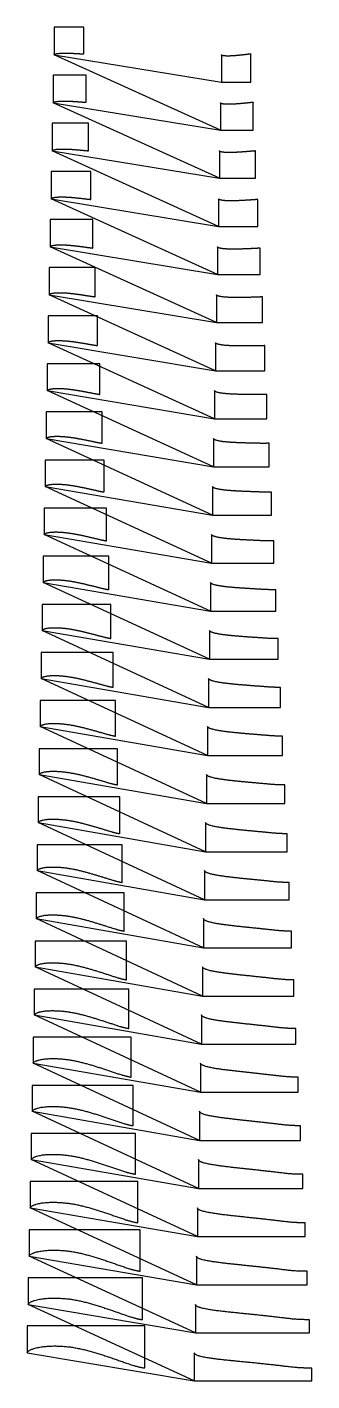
# Model space of a CAD drawing. Header units: inches. Extents: x -261 to 1806, y 150 to 10000.
import ezdxf

# ---------------------------------------------------------------- set-up
doc = ezdxf.new("R2010")
doc.units = ezdxf.units.IN
doc.header["$MEASUREMENT"] = 0

msp = doc.modelspace()

# ---------------------------------------------------------------- linework, layer by layer
msp.add_lwpolyline([(-261.210052, 355.136937), (-255.840138, 361.995326), (-250.823751, 366.438466), (-245.870728, 370.448717), (-241.054694, 373.523067), (-236.336783, 375.92706), (-231.664306, 378.020649), (-227.028749, 379.862007), (-222.399615, 381.659482), (-217.770405, 383.457476), (-213.158035, 385.140427), (-204.012392, 387.965939), (-194.929332, 390.363891), (-185.89046, 392.459956), (-176.885525, 394.324166), (-167.909837, 395.988571), (-158.964994, 397.442238), (-150.046509, 398.715838), (-141.152978, 399.818947), (-132.281049, 400.774483), (-123.429127, 401.593328), (-114.59422, 402.295931), (-105.777257, 402.875941), (-96.977531, 403.338193), (-88.193087, 403.696033), (-79.424613, 403.944774), (-70.669213, 404.104191), (-61.928284, 404.164748), (-53.202262, 404.123467), (-44.488238, 404.000205), (-35.788206, 403.78136), (-27.100282, 403.479792), (-18.423204, 403.104129), (-9.76123, 402.62527), (-1.110642, 402.068628), (7.529104, 401.437914), (16.15194, 400.691671), (24.7651, 399.879329), (33.368332, 398.99915), (41.95015, 397.972683), (50.516515, 396.840636), (59.078266, 395.677072), (67.632816, 394.464307), (76.173103, 393.154101), (84.696174, 391.726277), (93.210523, 390.238869), (101.718366, 388.707013), (110.208574, 387.054671), (118.687251, 385.323554), (127.160003, 383.551954), (135.62024, 381.694858), (144.069516, 379.762877), (152.511541, 377.781357), (160.943326, 375.72988), (169.364624, 373.606756), (177.778372, 371.432053), (186.184245, 369.203546), (194.580472, 366.909136), (202.969516, 364.56566), (211.352598, 362.181448), (219.727588, 359.741956), (228.096252, 357.259238), (236.460386, 354.745583), (244.818499, 352.190782), (253.17137, 349.600177), (261.520616, 346.984803), (269.8657, 344.340992), (278.206607, 341.668649), (286.544458, 338.975425), (294.879274, 336.261461), (303.210744, 333.524646), (311.539779, 330.771193), (319.86674, 328.003571), (328.191212, 325.218945), (336.513592, 322.420027), (344.834026, 319.607809), (353.152289, 316.780765), (361.468806, 313.941787), (369.783811, 311.092483), (378.097095, 308.231422), (386.408779, 305.359426), (394.71874, 302.475662), (403.027024, 299.580441), (411.334295, 296.678296), (419.64067, 293.770033), (427.945987, 290.854543), (436.249636, 287.927653), (444.550943, 284.984767), (452.858456, 282.08428), (461.162671, 279.161259), (469.465118, 276.226156), (477.770494, 273.311068), (486.083497, 270.44809), (494.408826, 267.669317), (502.751178, 265.006844), (511.114851, 262.490029), (511.951978, 262.243538), (516.137238, 261.008521), (520.322724, 259.775053), (524.509598, 258.551064), (528.699021, 257.344486), (532.892153, 256.163253), (537.090156, 255.015295), (541.294191, 253.908545), (545.505419, 252.850936), (549.725, 251.850398), (553.954096, 250.914865), (558.192599, 250.043597), (562.432965, 249.185055), (566.675078, 248.338457), (570.920556, 247.51484), (575.171013, 246.725242), (579.428066, 245.980702), (583.693329, 245.292258), (587.967793, 244.66667), (592.249388, 244.089808), (592.249388, 550), (-261.210052, 550), (-261.210052, 355.136937), (952.789948, 150), (1806.249388, 150), (1806.18054, 243.619446), (1801.808272, 243.576844), (1797.438631, 243.552195), (1793.069605, 243.531745), (1788.701206, 243.51558), (1784.334068, 243.508024), (1779.968823, 243.513404), (1775.606104, 243.536042), (1771.246544, 243.580264), (1766.890207, 243.646506), (1762.533954, 243.71332), (1758.177744, 243.780425), (1753.822231, 243.852296), (1749.468071, 243.93341), (1745.11592, 244.028241), (1740.766431, 244.141266), (1736.42026, 244.276959), (1732.078062, 244.439797), (1727.740493, 244.634256), (1723.408207, 244.86481), (1722.542442, 244.915646), (1713.893262, 245.48191), (1705.249242, 246.083423), (1696.610793, 246.722998), (1687.97935, 247.410439), (1679.356348, 248.155546), (1670.743222, 248.968124), (1662.141406, 249.857975), (1653.552426, 250.835511), (1644.977762, 251.910862), (1636.401658, 252.97637), (1627.822819, 254.02319), (1619.242847, 255.062274), (1610.662139, 256.09633), (1602.080399, 257.12333), (1593.497446, 258.142047), (1584.91308, 259.151112), (1576.327463, 260.151627), (1567.740885, 261.145579), (1559.153282, 262.13253), (1550.564634, 263.112336), (1541.975032, 264.08563), (1533.384458, 265.052284), (1524.792845, 266.011833), (1516.200137, 266.963904), (1507.606167, 267.907355), (1499.011085, 268.84321), (1490.415182, 269.773456), (1481.818458, 270.698088), (1473.220844, 271.616644), (1464.622472, 272.530017), (1456.023371, 273.438415), (1447.423475, 274.34138), (1438.822868, 275.239488), (1430.221597, 276.133059), (1421.619592, 277.021614), (1413.01692, 277.90561), (1404.413651, 278.785531), (1395.809728, 279.660986), (1387.205179, 280.532158), (1378.600064, 281.399471), (1369.99423, 282.261869), (1361.387798, 283.12018), (1352.781137, 283.976922), (1344.174468, 284.833615), (1335.567629, 285.689146), (1326.960548, 286.543026), (1318.353139, 287.394657), (1309.74535, 288.243703), (1301.137407, 289.091687), (1292.529518, 289.940047), (1283.92144, 290.787112), (1275.31349, 291.635051), (1266.706196, 292.487474), (1258.099685, 293.345247), (1249.493714, 294.206706), (1240.888114, 295.070705), (1232.282515, 295.934707), (1223.677254, 296.801015), (1215.073264, 297.676011), (1206.470896, 298.562086), (1197.869782, 299.456726), (1189.270037, 300.360728), (1180.671382, 301.272165), (1172.073997, 302.192284), (1163.47894, 303.128313), (1154.886013, 304.078886), (1146.295297, 305.04457), (1137.707879, 306.032782), (1129.122746, 307.036603), (1120.541149, 308.064586), (1111.964377, 309.125527), (1103.390674, 310.207441), (1094.822857, 311.329569), (1086.258384, 312.474533), (1077.699241, 313.655921), (1069.151044, 314.912082), (1060.608954, 316.20997), (1052.071832, 317.541804), (1043.549701, 318.976044), (1035.035758, 320.466234), (1026.534014, 322.03976), (1018.048023, 323.720905), (1009.586927, 325.572133), (1001.156536, 327.633137), (992.7549, 329.890592), (988.55414, 331.019714), (984.364014, 332.221487), (980.199886, 333.600872), (976.069721, 335.21229), (971.960209, 336.964807), (967.879255, 338.91243), (963.823413, 341.031616), (959.806042, 343.413627), (955.890086, 346.488496), (952.789948, 355.136937), (952.789948, 150), (-253.763785, 706.923211), (-248.526432, 713.552633), (-243.645952, 717.794015), (-238.829535, 721.606719), (-234.146386, 724.527648), (-229.558441, 726.811508), (-225.014948, 728.797926), (-220.507811, 730.541053), (-216.007714, 732.237077), (-211.507973, 733.930725), (-207.024719, 735.514041), (-198.13487, 738.167709), (-189.306249, 740.411665), (-180.521508, 742.361995), (-171.770046, 744.089637), (-163.047452, 745.624104), (-154.355194, 746.955581), (-145.688739, 748.11439), (-137.046689, 749.109898), (-128.425902, 749.963119), (-119.824688, 750.685366), (-111.240289, 751.295094), (-102.673534, 751.786755), (-94.123484, 752.166639), (-85.588294, 752.447079), (-77.068644, 752.623533), (-68.561806, 752.714259), (-60.069194, 752.70979), (-51.591075, 752.608339), (-43.124627, 752.42879), (-34.671789, 752.158168), (-26.230733, 751.80871), (-17.800293, 751.388208), (-9.384543, 750.869411), (-0.979697, 750.277646), (7.41469, 749.6159), (15.792616, 748.843999), (24.161098, 748.008903), (32.520022, 747.109854), (40.858341, 746.072919), (49.181752, 744.936226), (57.50063, 743.769209), (65.812485, 742.55519), (74.110602, 741.249239), (82.392141, 739.832363), (90.665245, 738.359038), (98.93203, 736.843432), (107.181846, 735.214278), (115.420539, 733.510688), (123.653472, 731.768558), (131.874353, 729.94578), (140.084682, 728.052395), (148.28802, 726.112228), (156.481453, 724.105779), (164.664781, 722.031716), (172.840812, 719.908825), (181.009223, 717.734936), (189.168342, 715.498876), (197.320542, 713.216516), (205.466991, 710.895671), (213.60564, 708.522634), (221.738154, 706.108546), (229.86629, 703.665158), (237.988607, 701.182833), (246.105868, 698.666681), (254.219613, 696.126992), (262.329325, 693.560322), (270.435021, 690.96678), (278.537726, 688.353216), (286.637487, 685.719959), (294.734014, 683.065058), (302.828178, 680.394345), (310.920295, 677.709936), (319.01001, 675.009452), (327.097698, 672.295406), (335.183494, 669.568699), (343.26719, 666.82794), (351.349193, 664.075852), (359.429722, 661.3139), (367.508565, 658.540669), (375.585855, 655.757039), (383.661476, 652.962246), (391.735472, 650.156581), (399.808467, 647.344214), (407.880571, 644.525886), (415.951635, 641.700599), (424.021076, 638.864453), (432.088257, 636.013179), (440.161317, 633.201249), (448.231191, 630.367997), (456.299356, 627.52331), (464.370304, 624.697248), (472.448524, 621.919843), (480.538504, 619.22114), (488.644732, 616.631151), (496.771311, 614.177349), (497.584696, 613.93683), (501.65126, 612.731843), (505.718042, 611.528308), (509.786149, 610.333645), (513.856691, 609.155274), (517.930776, 608.00061), (522.009513, 606.877074), (526.094018, 605.792136), (530.185401, 604.75322), (534.284772, 603.767763), (538.393251, 602.84325), (542.510738, 601.979008), (546.62999, 601.126583), (550.75089, 600.28519), (554.874997, 599.465252), (559.003854, 598.677095), (563.139002, 597.931039), (567.281985, 597.23741), (571.433747, 596.602527), (575.592311, 596.01316), (575.592311, 900), (-253.763785, 900), (-253.763785, 706.923211), (960.236215, 500), (1789.592311, 500), (1789.521999, 595.542667), (1785.271317, 595.515615), (1781.023321, 595.506545), (1776.776082, 595.502538), (1772.529604, 595.503623), (1768.284485, 595.513796), (1764.04132, 595.537053), (1759.800708, 595.577392), (1755.563368, 595.63962), (1751.329297, 595.723728), (1747.095237, 595.807907), (1742.861176, 595.892083), (1738.627775, 595.98067), (1734.39566, 596.077867), (1730.165459, 596.187867), (1725.937803, 596.314903), (1721.713319, 596.463163), (1717.492632, 596.636826), (1713.276366, 596.840078), (1709.065148, 597.077105), (1708.223565, 597.128932), (1699.815827, 597.701342), (1691.413036, 598.306856), (1683.015586, 598.948109), (1674.624844, 599.634251), (1666.242183, 600.374465), (1657.868973, 601.177922), (1649.506589, 602.05382), (1641.156502, 603.012009), (1632.820144, 604.062066), (1624.482434, 605.103071), (1616.142139, 606.126777), (1607.800791, 607.143441), (1599.458775, 608.155634), (1591.115805, 609.16145), (1582.7717, 610.159663), (1574.426267, 611.148993), (1566.079664, 612.130491), (1557.732184, 613.106122), (1549.383755, 614.075403), (1541.034351, 615.03816), (1532.684063, 615.994999), (1524.332878, 616.94584), (1515.980728, 617.890219), (1507.627556, 618.827765), (1499.273244, 619.757679), (1490.917906, 620.680729), (1482.561823, 621.598787), (1474.204997, 622.511878), (1465.847393, 623.419765), (1457.48909, 624.322973), (1449.130146, 625.221896), (1440.770496, 626.116091), (1432.410216, 627.006064), (1424.049365, 627.892223), (1415.687865, 628.774037), (1407.325817, 629.652187), (1398.963268, 630.526982), (1390.600149, 631.397965), (1382.236488, 632.265322), (1373.872363, 633.129568), (1365.507647, 633.989863), (1357.142442, 634.846892), (1348.777104, 635.703021), (1340.41188, 636.559921), (1332.046558, 637.416155), (1323.681083, 638.271375), (1315.31539, 639.125132), (1306.949433, 639.977125), (1298.583436, 640.828843), (1290.21761, 641.681711), (1281.851705, 642.534054), (1273.486026, 643.387903), (1265.121102, 644.246808), (1256.757038, 645.111467), (1248.393633, 645.980535), (1240.030708, 646.85281), (1231.667925, 647.726044), (1223.305613, 648.602425), (1214.944587, 649.487409), (1206.58531, 650.3841), (1198.227536, 651.290849), (1189.871171, 652.207023), (1181.515872, 653.130335), (1173.162045, 654.063495), (1164.810698, 655.01325), (1156.461598, 655.978038), (1148.114854, 656.958594), (1139.771467, 657.961613), (1131.430514, 658.980921), (1123.09334, 660.02552), (1114.761096, 661.103102), (1106.432067, 662.202201), (1098.108922, 663.340667), (1089.789206, 664.502083), (1081.475083, 665.700928), (1073.171977, 666.973486), (1064.875163, 668.288152), (1056.583722, 669.638772), (1048.307163, 671.088978), (1040.039051, 672.595706), (1031.783457, 674.1862), (1023.54384, 675.883602), (1015.328863, 677.745886), (1007.144885, 679.815597), (998.989814, 682.07875), (994.912877, 683.21433), (990.8465, 684.42057), (986.805389, 685.795884), (982.79763, 687.394369), (978.810687, 689.132148), (974.85207, 691.059474), (970.918902, 693.157098), (967.024876, 695.516634), (963.231267, 698.548127), (960.236215, 706.923211), (960.236215, 500), (-246.323658, 1058.474465), (-241.22321, 1064.879641), (-236.481279, 1068.926142), (-231.803803, 1072.548601), (-227.255338, 1075.322302), (-222.798783, 1077.491332), (-218.38551, 1079.375609), (-214.007878, 1081.025408), (-209.637856, 1082.62514), (-205.26861, 1084.219766), (-200.915433, 1085.708676), (-192.282995, 1088.200205), (-183.710178, 1090.299497), (-175.180737, 1092.113414), (-166.683777, 1093.713637), (-158.215184, 1095.127239), (-149.776286, 1096.345476), (-141.362532, 1097.398294), (-132.97253, 1098.294849), (-124.603364, 1099.054325), (-116.253255, 1099.688424), (-107.919689, 1100.213689), (-99.603392, 1100.625343), (-91.303201, 1100.931035), (-83.01739, 1101.142125), (-74.746626, 1101.254217), (-66.488357, 1101.284103), (-58.24401, 1101.222401), (-50.013685, 1101.068452), (-41.794655, 1100.840187), (-33.5888, 1100.525245), (-25.394352, 1100.135258), (-17.210249, 1099.677216), (-9.04036, 1099.125657), (-0.880855, 1098.505784), (7.268617, 1097.819899), (15.402141, 1097.029101), (23.526492, 1096.177946), (31.641694, 1095.266601), (39.737174, 1094.225512), (47.81835, 1093.090314), (55.895095, 1091.925966), (63.965022, 1090.716761), (72.021787, 1089.420967), (80.062678, 1088.020732), (88.095451, 1086.567096), (96.122119, 1085.07329), (104.132548, 1083.472656), (112.132304, 1081.801797), (120.126489, 1080.094292), (128.10913, 1078.310837), (136.081669, 1076.46092), (144.047504, 1074.566897), (152.003806, 1072.610162), (159.950425, 1070.589722), (167.890029, 1068.523127), (175.822296, 1066.408261), (183.745662, 1064.234839), (191.662399, 1062.017802), (199.573617, 1059.764461), (207.477358, 1057.461925), (215.37518, 1055.120453), (223.26879, 1052.751269), (231.156809, 1050.345296), (239.039976, 1047.907411), (246.919749, 1045.447189), (254.795636, 1042.961403), (262.667682, 1040.450352), (270.536813, 1037.920121), (278.403106, 1035.371213), (286.266287, 1032.801836), (294.127186, 1030.21745), (301.986075, 1027.619836), (309.842658, 1025.007048), (317.697287, 1022.381408), (325.550086, 1019.743729), (333.400863, 1017.092751), (341.250008, 1014.431031), (349.097723, 1011.7599), (356.943794, 1009.077958), (364.788363, 1006.386139), (372.631326, 1003.683743), (380.472722, 1000.971048), (388.313133, 998.251867), (396.152662, 995.526884), (403.991173, 992.795204), (411.828114, 990.053194), (419.662883, 987.296899), (427.503185, 984.577005), (435.340426, 981.836964), (443.176023, 979.086116), (451.014248, 976.352552), (458.859361, 973.664313), (466.71563, 971.04946), (474.58731, 968.535995), (482.478299, 966.149571), (483.268089, 965.915472), (487.216698, 964.742745), (491.165513, 963.571377), (495.115587, 962.408295), (499.067974, 961.260422), (503.023724, 960.134676), (506.98389, 959.037984), (510.949539, 957.977365), (514.921725, 956.959757), (518.901506, 955.992114), (522.889955, 955.08149), (526.886977, 954.227275), (530.885663, 953.384001), (534.885891, 952.55088), (538.889157, 951.737743), (542.896925, 950.954223), (546.910659, 950.209952), (550.931823, 949.514562), (554.961313, 948.87395), (558.99725, 948.275754), (558.99725, 1250), (-246.323658, 1250), (-246.323658, 1058.474465), (967.676342, 850), (1772.99725, 850), (1772.925827, 947.805864), (1768.796776, 947.791465), (1764.670458, 947.795051), (1760.545032, 947.804505), (1756.420494, 947.819804), (1752.297405, 947.84463), (1748.176323, 947.882661), (1744.057807, 947.937578), (1739.942658, 948.01464), (1735.830809, 948.113417), (1731.718899, 948.21179), (1727.606946, 948.309884), (1723.495612, 948.412046), (1719.385493, 948.522209), (1715.277187, 948.644292), (1711.1713, 948.782292), (1707.068427, 948.940119), (1702.969159, 949.121667), (1698.874091, 949.330842), (1694.783816, 949.57155), (1693.966388, 949.623819), (1685.799789, 950.197021), (1677.637906, 950.801253), (1669.481114, 951.438974), (1661.330707, 952.118708), (1653.187991, 952.849037), (1645.054267, 953.638523), (1636.930844, 954.495779), (1628.819136, 955.430107), (1620.720517, 956.45055), (1612.620638, 957.462701), (1604.518333, 958.458891), (1596.415059, 959.448704), (1588.311186, 960.43458), (1580.206442, 961.414726), (1572.100642, 962.387925), (1563.993605, 963.352983), (1555.885481, 964.310894), (1547.776568, 965.263607), (1539.666784, 966.210592), (1531.556098, 967.15165), (1523.4446, 968.087359), (1515.332284, 969.017687), (1507.219079, 969.942169), (1499.10493, 970.860435), (1490.989764, 971.772016), (1482.873661, 972.677432), (1474.75689, 973.578448), (1466.639457, 974.475115), (1458.52136, 975.367409), (1450.402624, 976.255506), (1442.283338, 977.139975), (1434.163435, 978.020389), (1426.042982, 978.897189), (1417.922054, 979.770861), (1409.800564, 980.640829), (1401.678645, 981.507982), (1393.55632, 982.372466), (1385.433511, 983.233759), (1377.310246, 984.092053), (1369.186615, 984.947946), (1361.062524, 985.800804), (1352.938055, 986.651177), (1344.813544, 987.501282), (1336.689269, 988.35293), (1328.564964, 989.204383), (1320.440596, 990.055422), (1312.316119, 990.905744), (1304.191492, 991.755079), (1296.066936, 992.604882), (1287.942665, 993.456563), (1279.818426, 994.308446), (1271.694505, 995.162431), (1263.571434, 996.022004), (1255.449294, 996.8877), (1247.327927, 997.758484), (1239.207143, 998.633098), (1231.086641, 999.509572), (1222.966737, 1000.389982), (1214.848127, 1001.278901), (1206.731383, 1002.180101), (1198.61638, 1003.092753), (1190.502817, 1004.014875), (1182.390294, 1004.943844), (1174.279433, 1005.883746), (1166.171189, 1006.840862), (1158.065297, 1007.813452), (1149.961891, 1008.802404), (1141.861886, 1009.813725), (1133.76445, 1010.841949), (1125.671014, 1011.896491), (1117.582588, 1012.983988), (1109.497505, 1014.093483), (1101.418275, 1015.241485), (1093.342545, 1016.412509), (1085.272639, 1017.621854), (1077.213769, 1018.903796), (1069.161343, 1020.228141), (1061.114662, 1021.590279), (1053.08269, 1023.04919), (1045.059378, 1024.565073), (1037.048841, 1026.164999), (1029.054427, 1027.870998), (1021.08429, 1029.736715), (1013.145296, 1031.807324), (1005.235228, 1034.068236), (1001.28132, 1035.206094), (997.337849, 1036.412626), (993.418813, 1037.779911), (989.532376, 1039.361662), (985.66682, 1041.080787), (981.829233, 1042.983921), (978.01731, 1045.055896), (974.245006, 1047.388518), (970.571682, 1050.372334), (967.676342, 1058.474465), (967.676342, 850), (-238.892758, 1409.799354), (-233.933275, 1415.984857), (-229.332254, 1419.843195), (-224.795772, 1423.28255), (-220.383572, 1425.915061), (-216.059658, 1427.974411), (-211.777692, 1429.761429), (-207.530506, 1431.322654), (-203.29145, 1432.831101), (-199.053576, 1434.331876), (-194.831289, 1435.731459), (-186.457627, 1438.070258), (-178.141748, 1440.033923), (-169.868558, 1441.720451), (-161.626926, 1443.202108), (-153.413041, 1444.503624), (-145.228093, 1445.617278), (-137.067533, 1446.572612), (-128.929981, 1447.378567), (-120.812754, 1448.052576), (-112.713996, 1448.606684), (-104.631439, 1449.05561), (-96.565708, 1449.395306), (-88.515427, 1449.634693), (-80.478993, 1449.784195), (-72.457058, 1449.839557), (-64.447255, 1449.816168), (-56.451012, 1449.704739), (-48.468268, 1449.505672), (-40.496404, 1449.235976), (-32.537232, 1448.883886), (-24.58905, 1448.460444), (-16.6509, 1447.971874), (-8.726438, 1447.394442), (-0.811806, 1446.753193), (7.093251, 1446.049779), (14.982934, 1445.246561), (22.863748, 1444.385759), (30.735851, 1443.468411), (38.589183, 1442.429202), (46.428863, 1441.301359), (54.264231, 1440.145518), (62.093011, 1438.946918), (69.909251, 1437.666901), (77.710371, 1436.288725), (85.503721, 1434.860105), (93.2912, 1433.393369), (101.063226, 1431.826313), (108.825063, 1430.193112), (116.58154, 1428.525111), (124.327019, 1426.785709), (132.062879, 1424.98386), (139.792344, 1423.140497), (147.512683, 1421.237888), (155.223793, 1419.275361), (162.928193, 1417.269273), (170.625565, 1415.217561), (178.314458, 1413.110797), (185.997032, 1410.963017), (193.67434, 1408.781048), (201.344518, 1406.552786), (209.009015, 1404.287645), (216.669481, 1401.996335), (224.324601, 1399.670319), (231.975091, 1397.314246), (239.622321, 1394.937006), (247.265824, 1392.535575), (254.905676, 1390.110437), (262.5427, 1387.666943), (270.177, 1385.20576), (277.808322, 1382.725248), (285.437453, 1380.230507), (293.064617, 1377.723003), (300.689579, 1375.201196), (308.312667, 1372.667228), (315.933994, 1370.121826), (323.553386, 1367.563858), (331.17121, 1364.995719), (338.787653, 1362.418608), (346.402502, 1359.831147), (354.015907, 1357.234315), (361.627771, 1354.627478), (369.238133, 1352.010896), (376.847531, 1349.388044), (384.456058, 1346.759548), (392.063594, 1344.124614), (399.669618, 1341.479865), (407.273568, 1338.821648), (414.882688, 1336.196998), (422.488881, 1333.553344), (430.093503, 1330.89949), (437.700588, 1328.261631), (445.31416, 1325.665882), (452.938246, 1323.138391), (460.57686, 1320.70522), (468.233684, 1318.390264), (469.000019, 1318.163005), (472.831374, 1317.024633), (476.662924, 1315.887532), (480.495664, 1314.758149), (484.330585, 1313.642931), (488.16868, 1312.548314), (492.010941, 1311.480749), (495.858384, 1310.446822), (499.712004, 1309.452996), (503.572801, 1308.505762), (507.441796, 1307.611758), (511.318906, 1306.77043), (515.197571, 1305.9392), (519.077671, 1305.117279), (522.960629, 1304.313923), (526.847829, 1303.538098), (530.74065, 1302.798769), (534.640474, 1302.104903), (538.548146, 1301.461985), (542.461891, 1300.858494), (542.461891, 1600), (-238.892758, 1600), (-238.892758, 1409.799354), (975.107242, 1200), (1756.461891, 1200), (1756.389717, 1300.389937), (1752.38232, 1300.385435), (1748.377689, 1300.398889), (1744.374078, 1300.418963), (1740.371475, 1300.445582), (1736.370401, 1300.482124), (1732.371374, 1300.531964), (1728.374917, 1300.598479), (1724.381902, 1300.687345), (1720.392202, 1300.797733), (1716.402371, 1300.907271), (1712.412458, 1301.01627), (1708.42312, 1301.129007), (1704.434924, 1301.24916), (1700.448433, 1301.380379), (1696.464228, 1301.526437), (1692.482869, 1301.690972), (1688.504913, 1301.877605), (1684.530922, 1302.089972), (1680.561454, 1302.331706), (1679.768153, 1302.383897), (1671.842379, 1302.952814), (1663.921076, 1303.550756), (1656.004597, 1304.180015), (1648.094161, 1304.848506), (1640.191001, 1305.564234), (1632.296346, 1306.335172), (1624.411434, 1307.169369), (1616.537618, 1308.075596), (1608.676209, 1309.062376), (1600.813636, 1310.041594), (1592.948803, 1311.006138), (1585.083085, 1311.964941), (1577.216839, 1312.920318), (1569.349807, 1313.870585), (1561.4818, 1314.814533), (1553.61265, 1315.75105), (1545.7425, 1316.68108), (1537.871647, 1317.606549), (1530.000005, 1318.526888), (1522.127537, 1319.441869), (1514.254329, 1320.352049), (1506.380383, 1321.257436), (1498.505628, 1322.157567), (1490.630006, 1323.052074), (1482.753494, 1323.940799), (1474.876135, 1324.824028), (1466.998186, 1325.703422), (1459.119657, 1326.579055), (1451.240576, 1327.451105), (1443.36092, 1328.319421), (1435.480801, 1329.184733), (1427.600157, 1330.046632), (1419.719044, 1330.905493), (1411.837551, 1331.761879), (1403.955581, 1332.615172), (1396.073301, 1333.466453), (1388.19071, 1334.315716), (1380.307719, 1335.16238), (1372.424357, 1336.006638), (1364.540729, 1336.84917), (1356.656768, 1337.689534), (1348.772538, 1338.528153), (1340.888358, 1339.367099), (1333.004527, 1340.208314), (1325.120735, 1341.049777), (1317.236966, 1341.891394), (1309.353196, 1342.732997), (1301.469386, 1343.574346), (1293.585756, 1344.416863), (1285.70252, 1345.261941), (1277.819422, 1346.107905), (1269.936732, 1346.95653), (1262.05498, 1347.811234), (1254.174222, 1348.672401), (1246.294346, 1349.539284), (1238.415149, 1350.410581), (1230.536369, 1351.284582), (1222.658308, 1352.163256), (1214.781543, 1353.050338), (1206.906749, 1353.950221), (1199.033919, 1354.862851), (1191.162552, 1355.784978), (1183.292195, 1356.713666), (1175.423677, 1357.654292), (1167.557897, 1358.612689), (1159.69456, 1359.586947), (1151.833825, 1360.578102), (1143.976517, 1361.591499), (1136.121897, 1362.622352), (1128.271474, 1363.680448), (1120.426114, 1364.771419), (1112.584207, 1365.884804), (1104.748097, 1367.035824), (1096.915538, 1368.209895), (1089.089002, 1369.423064), (1081.273468, 1370.707664), (1073.464497, 1372.034873), (1065.661605, 1373.401548), (1057.873187, 1374.862187), (1050.093596, 1376.380128), (1042.32697, 1377.982238), (1034.576534, 1379.68946), (1026.849911, 1381.551276), (1019.154429, 1383.61526), (1011.487757, 1385.866279), (1007.656053, 1387.002381), (1003.834621, 1388.205174), (1000.036703, 1389.560619), (996.270502, 1391.121977), (992.525149, 1392.818677), (988.80729, 1394.693868), (985.115184, 1396.736253), (981.462978, 1399.037667), (977.907901, 1401.969652), (975.107242, 1409.799354), (975.107242, 1200), (-231.47363, 1760.908999), (-226.658834, 1766.879193), (-222.200778, 1770.555874), (-217.807039, 1773.819054), (-213.53245, 1776.316209), (-209.342248, 1778.270831), (-205.192515, 1779.965274), (-201.076571, 1781.442485), (-196.96922, 1782.864457), (-192.863434, 1784.276359), (-188.772699, 1785.591497), (-180.65892, 1787.786585), (-172.600888, 1789.623276), (-164.584682, 1791.191057), (-156.598997, 1792.56262), (-148.640335, 1793.760447), (-140.709746, 1794.777794), (-132.802701, 1795.643772), (-124.917843, 1796.367105), (-117.052722, 1796.963546), (-109.205418, 1797.445446), (-101.373912, 1797.82578), (-93.558725, 1798.101192), (-85.758286, 1798.281787), (-77.971115, 1798.377088), (-70.197849, 1798.382982), (-62.436307, 1798.313511), (-54.687916, 1798.159489), (-46.952458, 1797.922316), (-39.227428, 1797.618102), (-31.514565, 1797.235667), (-23.81224, 1796.785478), (-16.119601, 1796.273025), (-8.440078, 1795.676241), (-0.769806, 1795.019981), (6.891376, 1794.305283), (14.537808, 1793.495758), (22.175705, 1792.631358), (29.805355, 1791.713936), (37.417236, 1790.682278), (45.016156, 1789.56729), (52.610897, 1788.425437), (60.199305, 1787.242869), (67.775828, 1785.983892), (75.338029, 1784.632835), (82.89283, 1783.234202), (90.442012, 1781.79945), (97.97657, 1780.270673), (105.501454, 1778.679704), (113.021205, 1777.055729), (120.530534, 1775.364757), (128.030755, 1773.615223), (135.524908, 1771.826685), (143.01037, 1769.982263), (150.487081, 1768.081588), (157.957409, 1766.139868), (165.421039, 1764.155092), (172.876634, 1762.118655), (180.32624, 1760.043717), (187.770847, 1757.936639), (195.208691, 1755.78608), (202.641109, 1753.600638), (210.06969, 1751.390524), (217.493186, 1749.147723), (224.912287, 1746.876663), (232.328272, 1744.58557), (239.740702, 1742.271623), (247.149678, 1739.935473), (254.555925, 1737.581774), (261.95957, 1735.211347), (269.360381, 1732.822696), (276.759096, 1730.420576), (284.155897, 1728.006149), (291.550605, 1725.578265), (298.943526, 1723.138892), (306.33476, 1720.688674), (313.72415, 1718.226598), (321.112044, 1715.754907), (328.498609, 1713.274674), (335.883635, 1710.78454), (343.267279, 1708.285529), (350.649454, 1705.777069), (358.030197, 1703.2594), (365.409997, 1700.735677), (372.788945, 1698.206467), (380.166931, 1695.671074), (387.543467, 1693.126366), (394.918033, 1690.568982), (402.297396, 1688.042444), (409.673975, 1685.498008), (417.049059, 1682.943961), (424.426438, 1680.404668), (431.809885, 1677.904388), (439.203181, 1675.467427), (446.610089, 1673.117973), (454.03406, 1670.878228), (454.77707, 1670.658194), (458.491821, 1669.556098), (462.206756, 1668.455186), (465.922807, 1667.361445), (469.640904, 1666.280864), (473.361977, 1665.219412), (477.086957, 1664.183083), (480.816804, 1663.178041), (484.552452, 1662.210297), (488.294842, 1661.285891), (492.044941, 1660.411056), (495.802675, 1659.585298), (499.561852, 1658.768826), (503.322352, 1657.960854), (507.085527, 1657.17008), (510.852671, 1656.404826), (514.62508, 1655.673416), (518.404047, 1654.984175), (522.190365, 1654.342192), (525.982368, 1653.736756), (525.982368, 1950), (-231.47363, 1950), (-231.47363, 1760.908999), (982.52637, 1550), (1739.982368, 1550), (1739.909808, 1653.270261), (1736.024073, 1653.273082), (1732.141121, 1653.2938), (1728.259307, 1653.321833), (1724.378612, 1653.357058), (1720.499516, 1653.402562), (1716.622498, 1653.461429), (1712.748039, 1653.536744), (1708.87708, 1653.634564), (1705.009434, 1653.753688), (1701.141592, 1653.871543), (1697.273628, 1653.988617), (1693.406196, 1654.109112), (1689.539829, 1654.236458), (1685.675057, 1654.37405), (1681.81243, 1654.525439), (1677.952475, 1654.694005), (1674.095714, 1654.883104), (1670.242672, 1655.096111), (1666.393873, 1655.336399), (1665.624668, 1655.388027), (1657.939411, 1655.947942), (1650.258367, 1656.534944), (1642.581867, 1657.151164), (1634.911053, 1657.803936), (1627.247082, 1658.500704), (1619.591106, 1659.248874), (1611.944293, 1660.055949), (1604.307926, 1660.930189), (1596.683254, 1661.87961), (1589.057514, 1662.822169), (1581.429684, 1663.751289), (1573.801056, 1664.675278), (1566.17197, 1665.596325), (1558.542181, 1666.512856), (1550.911504, 1667.423668), (1543.279776, 1668.327732), (1535.647138, 1669.22594), (1528.013884, 1670.120194), (1520.379922, 1671.009889), (1512.745211, 1671.894772), (1505.109834, 1672.775376), (1497.4738, 1673.651748), (1489.837035, 1674.52343), (1482.199485, 1675.390054), (1474.561168, 1676.251754), (1466.922096, 1677.108599), (1459.28251, 1677.962145), (1451.642428, 1678.812491), (1444.001904, 1679.660004), (1436.360868, 1680.504223), (1428.719457, 1681.346031), (1421.07761, 1682.185035), (1413.435376, 1683.021549), (1405.792852, 1683.856207), (1398.149938, 1684.68835), (1390.506829, 1685.519242), (1382.863502, 1686.348732), (1375.219858, 1687.176182), (1367.575927, 1688.00179), (1359.931827, 1688.826309), (1352.287517, 1689.64948), (1344.643045, 1690.471604), (1336.99871, 1691.294615), (1329.354834, 1692.120575), (1321.711061, 1692.947198), (1314.067395, 1693.774509), (1306.42383, 1694.602467), (1298.780333, 1695.430863), (1291.137119, 1696.261081), (1283.494403, 1697.094499), (1275.851925, 1697.929446), (1268.209942, 1698.767574), (1260.568974, 1699.612232), (1252.92906, 1700.463662), (1245.290125, 1701.321391), (1237.651961, 1702.184072), (1230.014341, 1703.050249), (1222.377553, 1703.921784), (1214.742057, 1704.801616), (1207.108624, 1705.694717), (1199.47736, 1706.601761), (1191.847575, 1707.518311), (1184.218767, 1708.441143), (1176.591959, 1709.376836), (1168.967992, 1710.330793), (1161.346545, 1711.300949), (1153.727799, 1712.288476), (1146.112489, 1713.298087), (1138.49997, 1714.325645), (1130.891816, 1715.381267), (1123.288756, 1716.469633), (1115.689237, 1717.580767), (1108.095433, 1718.728649), (1100.505214, 1719.899571), (1092.921179, 1721.110256), (1085.348064, 1722.391148), (1077.781597, 1723.714772), (1070.221501, 1725.079367), (1062.675585, 1726.53512), (1055.138616, 1728.04839), (1047.614733, 1729.6458), (1040.107032, 1731.347238), (1032.622585, 1733.198183), (1025.169131, 1735.248385), (1017.744241, 1737.482226), (1014.033908, 1738.612722), (1010.33364, 1739.807927), (1006.655889, 1741.147902), (1003.00886, 1742.685389), (999.382549, 1744.356074), (995.783146, 1746.199751), (992.209463, 1748.208784), (988.675764, 1750.474878), (985.236959, 1753.351056), (982.52637, 1760.908999), (982.52637, 1550), (-224.068461, 2111.812467), (-219.401798, 2117.571545), (-215.0885, 2121.072902), (-210.838997, 2124.16666), (-206.703168, 2126.534122), (-202.647597, 2128.388806), (-198.630887, 2129.995199), (-194.646856, 2131.392793), (-190.671817, 2132.73294), (-186.698703, 2134.060784), (-182.740056, 2135.296197), (-174.887049, 2137.356278), (-167.087574, 2139.074331), (-159.328902, 2140.531693), (-151.599612, 2141.801319), (-143.896523, 2142.903543), (-136.220545, 2143.832547), (-128.567194, 2144.616987), (-120.935138, 2145.265367), (-113.322163, 2145.791832), (-105.726295, 2146.208998), (-98.145763, 2146.528178), (-90.580989, 2146.746676), (-83.030222, 2146.875686), (-75.492104, 2146.923869), (-67.967259, 2146.887254), (-60.453691, 2146.778589), (-52.952819, 2146.588805), (-45.464278, 2146.320236), (-37.985683, 2145.988119), (-30.518696, 2145.58184), (-23.061764, 2145.111309), (-15.614139, 2144.58132), (-8.179023, 2143.971408), (-0.752561, 2143.306204), (6.66532, 2142.586168), (14.069117, 2141.776154), (21.46474, 2140.913908), (28.852597, 2140.002046), (36.223727, 2138.983317), (43.582619, 2137.886392), (50.937481, 2136.763713), (58.286282, 2135.602315), (65.623881, 2134.369349), (72.947989, 2133.050179), (80.265085, 2131.686214), (87.576833, 2130.288072), (94.874816, 2128.801988), (102.163664, 2127.257537), (109.447619, 2125.681825), (116.721755, 2124.043375), (123.987313, 2122.350116), (131.247146, 2120.620282), (138.498742, 2118.837823), (145.74209, 2117.002657), (152.979394, 2115.128882), (160.210349, 2113.214543), (167.433732, 2111.25182), (174.65147, 2109.253029), (181.864487, 2107.224081), (189.071125, 2105.154369), (196.272606, 2103.051716), (203.470453, 2100.92584), (210.663491, 2098.769232), (217.852377, 2096.586107), (225.038301, 2094.38405), (232.22085, 2092.160435), (239.400153, 2089.916071), (246.576832, 2087.654948), (253.751038, 2085.378029), (260.92256, 2083.083957), (268.09209, 2080.777155), (275.259764, 2078.458496), (282.42546, 2076.127201), (289.58946, 2073.785066), (296.751851, 2071.432659), (303.912495, 2069.069083), (311.071718, 2066.69643), (318.22967, 2064.315655), (325.386141, 2061.92542), (332.541298, 2059.526787), (339.69506, 2057.119242), (346.847463, 2054.703011), (353.998951, 2052.280938), (361.149605, 2049.853537), (368.299331, 2047.420203), (375.447675, 2044.978043), (382.594155, 2042.523972), (389.745054, 2040.098135), (396.893319, 2037.65547), (404.04017, 2035.203768), (411.189143, 2032.765625), (418.343756, 2030.363518), (425.507535, 2028.019973), (432.683984, 2025.757379), (439.876322, 2023.596307), (440.596128, 2023.383854), (444.194879, 2022.319813), (447.793802, 2021.256873), (451.393765, 2020.200578), (454.995636, 2019.156472), (458.60028, 2018.13008), (462.208564, 2017.126954), (465.821392, 2016.15285), (469.439634, 2015.213341), (473.064168, 2014.314037), (476.695909, 2013.46078), (480.334789, 2012.653127), (483.974999, 2011.853983), (487.616419, 2011.062562), (491.260325, 2010.287024), (494.907922, 2009.535072), (498.560417, 2008.814413), (502.219015, 2008.132751), (505.884454, 2007.494795), (509.55518, 2006.890617), (509.55518, 2300), (-224.068461, 2300), (-224.068461, 2111.812467), (989.931539, 1900), (1723.55518, 1900), (1723.482603, 2006.42691), (1719.718523, 2006.434624), (1715.95723, 2006.46015), (1712.197182, 2006.493628), (1708.438353, 2006.534895), (1704.681182, 2006.586755), (1700.926108, 2006.652014), (1697.17357, 2006.733478), (1693.424571, 2006.83755), (1689.678868, 2006.962684), (1685.932906, 2007.086158), (1682.186785, 2007.208623), (1678.441153, 2007.334207), (1674.696508, 2007.466098), (1670.953343, 2007.607446), (1667.21218, 2007.761589), (1663.47351, 2007.931655), (1659.737818, 2008.120748), (1656.005592, 2008.331989), (1652.277322, 2008.568503), (1651.532186, 2008.619113), (1644.087142, 2009.165597), (1636.646046, 2009.737301), (1629.209206, 2010.336199), (1621.777682, 2010.969062), (1614.352555, 2011.6428), (1606.934899, 2012.364269), (1599.525806, 2013.140449), (1592.126491, 2013.9791), (1584.738131, 2014.887751), (1577.348802, 2015.79021), (1569.957556, 2016.680415), (1562.565597, 2017.56607), (1555.173251, 2018.449244), (1547.780285, 2019.328467), (1540.386515, 2020.202546), (1532.99179, 2021.070529), (1525.596244, 2021.93326), (1518.200169, 2022.792616), (1510.803465, 2023.647955), (1503.40609, 2024.499005), (1496.008124, 2025.346272), (1488.609578, 2026.189845), (1481.210383, 2027.029264), (1473.810482, 2027.864169), (1466.409937, 2028.694964), (1459.008727, 2029.521513), (1451.607081, 2030.345274), (1444.205018, 2031.166368), (1436.802622, 2031.985337), (1429.399776, 2032.801432), (1421.996641, 2033.615678), (1414.593157, 2034.427695), (1407.189365, 2035.237744), (1399.785374, 2036.046519), (1392.381074, 2036.853328), (1384.976692, 2037.659602), (1377.57218, 2038.465054), (1370.167432, 2039.268997), (1362.76248, 2040.071631), (1355.35745, 2040.873774), (1347.952331, 2041.675343), (1340.547151, 2042.476522), (1333.142191, 2043.279113), (1325.737792, 2044.085284), (1318.333558, 2044.892508), (1310.92951, 2045.70092), (1303.52566, 2046.510599), (1296.12198, 2047.321363), (1288.718681, 2048.134563), (1281.315976, 2048.951555), (1273.913604, 2049.770678), (1266.511805, 2050.593463), (1259.111093, 2051.423191), (1251.711485, 2052.259969), (1244.312946, 2053.10358), (1236.91526, 2053.952642), (1229.518236, 2054.805935), (1222.12215, 2055.665221), (1214.727344, 2056.532684), (1207.33468, 2057.413832), (1199.94437, 2058.310019), (1192.555546, 2059.215704), (1185.167663, 2060.127396), (1177.781925, 2061.052794), (1170.399112, 2061.996886), (1163.01888, 2062.957465), (1155.641431, 2063.935827), (1148.26741, 2064.936084), (1140.896264, 2065.954716), (1133.529623, 2067.002134), (1126.168079, 2068.082112), (1118.810143, 2069.185148), (1111.457818, 2070.324033), (1104.109091, 2071.485905), (1096.766674, 2072.68809), (1089.435046, 2073.959207), (1082.110111, 2075.273093), (1074.791798, 2076.629287), (1067.487315, 2078.07384), (1060.191848, 2079.576004), (1052.909523, 2081.162129), (1045.64329, 2082.851072), (1038.399666, 2084.684473), (1031.186745, 2086.714034), (1024.002013, 2088.923709), (1020.412207, 2090.044898), (1016.832219, 2091.228818), (1013.273689, 2092.54984), (1009.744781, 2094.060125), (1006.236368, 2095.701351), (1002.754172, 2097.51009), (999.29754, 2099.482156), (995.880778, 2101.708966), (992.556318, 2104.525507), (989.931539, 2111.812467), (989.931539, 1900), (-216.682715, 2462.455053), (-212.168997, 2468.008356), (-208.002984, 2471.341767), (-203.899827, 2474.273886), (-199.904383, 2476.518326), (-195.984735, 2478.278849), (-192.102159, 2479.802694), (-188.250988, 2481.126043), (-184.409121, 2482.389983), (-180.569506, 2483.639548), (-176.743704, 2484.800922), (-169.152727, 2486.736612), (-161.612818, 2488.346268), (-154.112457, 2489.703428), (-146.6402, 2490.881162), (-139.193184, 2491.897745), (-131.772183, 2492.748245), (-124.372783, 2493.460831), (-116.993688, 2494.043787), (-109.632921, 2494.509725), (-102.288472, 2494.871485), (-94.958815, 2495.138802), (-87.644277, 2495.3096), (-80.342946, 2495.396074), (-73.053596, 2495.406064), (-65.776826, 2495.335735), (-58.510833, 2495.196602), (-51.257017, 2494.979719), (-44.014878, 2494.688292), (-36.782161, 2494.336712), (-29.560442, 2493.914916), (-22.348254, 2493.432273), (-15.144949, 2492.892913), (-7.953491, 2492.277915), (-0.770064, 2491.611652), (6.405321, 2490.89404), (13.567351, 2490.091165), (20.721603, 2489.238635), (27.868599, 2488.339777), (34.99997, 2487.341162), (42.119869, 2486.269308), (49.235906, 2485.172794), (56.346182, 2484.039504), (63.44598, 2482.839319), (70.533164, 2481.558601), (77.613754, 2480.23578), (84.689286, 2478.880668), (91.751962, 2477.443481), (98.806075, 2475.951624), (105.855557, 2474.430202), (112.895857, 2472.850151), (119.928138, 2471.218914), (126.955059, 2469.553447), (133.97423, 2467.838511), (140.985683, 2466.074291), (147.991457, 2464.273819), (154.991255, 2462.435194), (161.98397, 2460.55135), (168.971404, 2458.633787), (175.954414, 2456.687981), (182.931451, 2454.704039), (189.903623, 2452.689035), (196.872377, 2450.652212), (203.836613, 2448.586548), (210.79696, 2446.496048), (217.754508, 2444.387686), (224.708877, 2442.259021), (231.660215, 2440.11101), (238.609049, 2437.947011), (245.555551, 2435.76812), (252.499528, 2433.573113), (259.441623, 2431.366091), (266.381931, 2429.147659), (273.320384, 2426.917382), (280.257238, 2424.676896), (287.19257, 2422.426694), (294.126257, 2420.165989), (301.058604, 2417.89673), (307.989742, 2415.619757), (314.919467, 2413.333754), (321.847949, 2411.039819), (328.775116, 2408.737494), (335.701003, 2406.426988), (342.626007, 2404.110851), (349.550202, 2401.789544), (356.473506, 2399.46255), (363.395501, 2397.127203), (370.315747, 2394.780688), (377.240024, 2392.459902), (384.161827, 2390.123326), (391.082301, 2387.778266), (398.00472, 2385.445621), (404.932334, 2383.146151), (411.868407, 2380.900674), (418.816172, 2378.72985), (425.778606, 2376.65268), (426.475379, 2376.448344), (429.958987, 2375.425021), (433.442754, 2374.40272), (436.927484, 2373.386558), (440.413976, 2372.381654), (443.90303, 2371.393102), (447.395449, 2370.42603), (450.892072, 2369.485804), (454.393707, 2368.577575), (457.901167, 2367.706536), (461.415309, 2366.878152), (464.93607, 2366.092033), (468.458047, 2365.313677), (471.981118, 2364.542303), (475.506479, 2363.785547), (479.035243, 2363.050521), (482.568525, 2362.344335), (486.107438, 2361.674101), (489.652662, 2361.044161), (493.20276, 2360.445338), (493.20276, 2650), (-216.682715, 2650), (-216.682715, 2462.455053), (997.317285, 2250), (1707.20276, 2250), (1707.130676, 2359.985124), (1703.488232, 2359.994379), (1699.848561, 2360.021331), (1696.210226, 2360.056819), (1692.573197, 2360.100638), (1688.93787, 2360.155327), (1685.304643, 2360.223423), (1681.673914, 2360.307465), (1678.046734, 2360.414169), (1674.422811, 2360.541666), (1670.798572, 2360.667142), (1667.174141, 2360.791397), (1663.550154, 2360.918481), (1659.927073, 2361.051351), (1656.305354, 2361.192921), (1652.685488, 2361.346321), (1649.067928, 2361.51444), (1645.453121, 2361.700137), (1641.841519, 2361.906292), (1638.233573, 2362.135788), (1637.512462, 2362.184742), (1630.307189, 2362.711538), (1623.105585, 2363.261755), (1615.907935, 2363.837218), (1608.715216, 2364.444159), (1601.528428, 2365.088969), (1594.348563, 2365.77798), (1587.176636, 2366.517665), (1580.013786, 2367.315304), (1572.861119, 2368.177955), (1565.707582, 2369.035053), (1558.552303, 2369.881031), (1551.396399, 2370.723013), (1544.240174, 2371.56295), (1537.083414, 2372.399473), (1529.925935, 2373.231401), (1522.767599, 2374.057856), (1515.60853, 2374.879635), (1508.449018, 2375.698586), (1501.288958, 2376.514037), (1494.128304, 2377.325698), (1486.967132, 2378.13405), (1479.805461, 2378.939215), (1472.64322, 2379.74074), (1465.480352, 2380.538267), (1458.316962, 2381.332456), (1451.152997, 2382.122978), (1443.988671, 2382.911195), (1436.824007, 2383.697251), (1429.659114, 2384.481849), (1422.493834, 2385.263972), (1415.328347, 2386.044777), (1408.162597, 2386.823897), (1400.996615, 2387.601539), (1393.830519, 2388.378458), (1386.664197, 2389.153927), (1379.497896, 2389.929535), (1372.331552, 2390.704866), (1365.165049, 2391.479188), (1357.998421, 2392.252702), (1350.831803, 2393.026288), (1343.66521, 2393.800026), (1336.498652, 2394.573991), (1329.332391, 2395.349857), (1322.166783, 2396.129888), (1315.001397, 2396.911336), (1307.83627, 2397.694439), (1300.671432, 2398.479386), (1293.506859, 2399.266024), (1286.342757, 2400.055666), (1279.179335, 2400.849651), (1272.016333, 2401.646325), (1264.853976, 2402.447106), (1257.692764, 2403.255205), (1250.532695, 2404.0706), (1243.373773, 2404.893316), (1236.215776, 2405.721939), (1229.058549, 2406.555475), (1221.902351, 2407.395587), (1214.747415, 2408.24375), (1207.594679, 2409.10596), (1200.444455, 2409.984209), (1193.295715, 2410.87193), (1186.147873, 2411.76539), (1179.002299, 2412.673321), (1171.85971, 2413.600313), (1164.71974, 2414.54403), (1157.582611, 2415.505884), (1150.448878, 2416.489416), (1143.31808, 2417.491687), (1136.191888, 2418.523366), (1129.07076, 2419.587371), (1121.953279, 2420.674663), (1114.84127, 2421.796893), (1107.732848, 2422.942017), (1100.630808, 2424.127893), (1093.539358, 2425.381376), (1086.454599, 2426.67758), (1079.376651, 2428.017266), (1072.312106, 2429.442519), (1065.256581, 2430.925363), (1058.214156, 2432.49184), (1051.187627, 2434.159809), (1044.182941, 2435.967226), (1037.208467, 2437.967529), (1030.261633, 2440.1443), (1026.79118, 2441.251609), (1023.330244, 2442.419675), (1019.889616, 2443.717397), (1016.477365, 2445.19629), (1013.085254, 2446.80376), (1009.718526, 2448.57329), (1006.377034, 2450.503936), (1003.075028, 2452.68667), (999.862229, 2455.43894), (997.317285, 2462.455053), (997.317285, 2250), (-209.3107, 2812.973966), (-204.951185, 2818.323981), (-200.932767, 2821.49418), (-196.976087, 2824.269831), (-193.121134, 2826.395381), (-189.33752, 2828.065034), (-185.589163, 2829.509373), (-181.870898, 2830.761406), (-178.162197, 2831.95232), (-174.456044, 2833.126953), (-170.763041, 2834.217545), (-163.434006, 2836.034648), (-156.15354, 2837.541367), (-148.911302, 2838.80379), (-141.695865, 2839.894938), (-134.504675, 2840.831125), (-127.338375, 2841.608254), (-120.192637, 2842.253982), (-113.066199, 2842.776369), (-105.957316, 2843.186567), (-98.863951, 2843.497596), (-91.784815, 2843.717695), (-84.72014, 2843.845375), (-77.667877, 2843.893741), (-70.626921, 2843.869843), (-63.597851, 2843.769989), (-56.579049, 2843.60451), (-49.571895, 2843.364599), (-42.57576, 2843.054269), (-35.588521, 2842.687088), (-28.611669, 2842.253531), (-21.643819, 2841.76244), (-14.684424, 2841.217316), (-7.736213, 2840.600722), (-0.795418, 2839.936739), (6.13787, 2839.224775), (13.058534, 2838.432137), (19.971821, 2837.59236), (26.878356, 2836.709427), (33.770354, 2835.733599), (40.651642, 2834.689328), (47.529239, 2833.621469), (54.401379, 2832.518728), (61.263757, 2831.353608), (68.114389, 2830.113429), (74.958842, 2828.833754), (81.798528, 2827.523619), (88.626257, 2826.137073), (95.445991, 2824.699429), (102.261356, 2823.233869), (109.068168, 2821.713649), (115.867518, 2820.14574), (122.661866, 2818.545868), (129.448952, 2816.899582), (136.228843, 2815.207319), (143.003418, 2813.481084), (149.772389, 2811.719034), (156.534762, 2809.91482), (163.292213, 2808.079156), (170.045535, 2806.217101), (176.793286, 2804.319445), (183.536463, 2802.392553), (190.276438, 2800.445201), (197.012186, 2798.470838), (203.744302, 2796.473264), (210.473785, 2794.458866), (217.200282, 2792.425382), (223.923963, 2790.373905), (230.645261, 2788.307196), (237.364366, 2786.226473), (244.081106, 2784.130636), (250.796075, 2782.02348), (257.509327, 2779.905355), (264.220846, 2777.776149), (270.930863, 2775.637348), (277.639444, 2773.48937), (284.346482, 2771.331536), (291.052262, 2769.165653), (297.756896, 2766.992455), (304.460184, 2764.81065), (311.162301, 2762.621365), (317.863184, 2760.424194), (324.562864, 2758.219333), (331.261696, 2756.00905), (337.959743, 2753.793756), (344.656938, 2751.573017), (351.352899, 2749.344386), (358.047224, 2747.105304), (364.7452, 2744.889556), (371.440862, 2742.65902), (378.135281, 2740.420534), (384.831471, 2738.193369), (391.532422, 2735.996631), (398.241135, 2733.8495), (404.960583, 2731.770971), (411.693504, 2729.77854), (412.367284, 2729.582413), (415.735947, 2728.600274), (419.104758, 2727.61908), (422.474453, 2726.643538), (425.84577, 2725.678359), (429.219442, 2724.728225), (432.596206, 2723.797855), (435.976843, 2722.892238), (439.362096, 2722.016118), (442.752715, 2721.174292), (446.149498, 2720.371858), (449.552392, 2719.608474), (452.956389, 2718.85214), (456.361367, 2718.102079), (459.768444, 2717.365424), (463.178641, 2716.648715), (466.592983, 2715.958492), (470.012493, 2715.301295), (473.437795, 2714.681115), (476.867567, 2714.089497), (476.867567, 3000), (-209.3107, 3000), (-209.3107, 2812.973966), (1004.6893, 2600), (1690.867567, 2600), (1690.796216, 2713.633522), (1687.275393, 2713.643267), (1683.757317, 2713.670564), (1680.240659, 2713.706925), (1676.725382, 2713.752108), (1673.211842, 2713.808394), (1669.700397, 2713.878068), (1666.191404, 2713.963412), (1662.685957, 2714.071421), (1659.183718, 2714.199929), (1655.681111, 2714.32608), (1652.178282, 2714.450815), (1648.675852, 2714.578102), (1645.174249, 2714.710675), (1641.673894, 2714.851222), (1638.175245, 2715.00267), (1634.678718, 2715.167681), (1631.184724, 2715.348876), (1627.693677, 2715.548906), (1624.205991, 2715.770421), (1623.508894, 2715.817535), (1616.543284, 2716.322937), (1609.581068, 2716.850029), (1602.622508, 2717.40049), (1595.6685, 2717.980035), (1588.719965, 2718.594558), (1581.777815, 2719.249886), (1574.842987, 2719.952006), (1567.916547, 2720.707731), (1560.999529, 2721.523665), (1554.081736, 2722.334654), (1547.162374, 2723.135608), (1540.242469, 2723.933092), (1533.322308, 2724.728945), (1526.401693, 2725.521893), (1519.48044, 2726.310768), (1512.558424, 2727.094766), (1505.635763, 2727.874636), (1498.712739, 2728.652196), (1491.789246, 2729.426749), (1484.865233, 2730.197983), (1477.940772, 2730.966359), (1471.015889, 2731.732032), (1464.090512, 2732.494551), (1457.164587, 2733.253564), (1450.238253, 2734.009968), (1443.311432, 2734.763254), (1436.384321, 2735.514693), (1429.456947, 2736.264447), (1422.529443, 2737.013371), (1415.601611, 2737.7602), (1408.673651, 2738.506207), (1401.745507, 2739.251044), (1394.817204, 2739.994865), (1387.888869, 2740.738478), (1380.960384, 2741.48113), (1374.032018, 2742.224548), (1367.103689, 2742.9682), (1360.175275, 2743.711313), (1353.246809, 2744.454089), (1346.318437, 2745.197464), (1339.390194, 2745.941669), (1332.462078, 2746.686678), (1325.534329, 2747.434041), (1318.607317, 2748.186108), (1311.680579, 2748.939929), (1304.754168, 2749.695837), (1297.828129, 2750.454127), (1290.902444, 2751.214671), (1283.97731, 2751.978745), (1277.052935, 2752.747667), (1270.129062, 2753.519794), (1263.205895, 2754.296437), (1256.283926, 2755.080731), (1249.363132, 2755.872537), (1242.443553, 2756.672105), (1235.524963, 2757.477996), (1228.60724, 2758.289426), (1221.690629, 2759.107964), (1214.775256, 2759.934416), (1207.86213, 2760.775225), (1200.951655, 2761.632977), (1194.042656, 2762.500155), (1187.134513, 2763.372808), (1180.228741, 2764.260619), (1173.326, 2765.167793), (1166.425906, 2766.091881), (1159.528695, 2767.034397), (1152.634837, 2767.998342), (1145.743959, 2768.981329), (1138.857764, 2769.994242), (1131.976582, 2771.039196), (1125.09907, 2772.1076), (1118.22688, 2773.210017), (1111.358252, 2774.335191), (1104.496051, 2775.501445), (1097.644213, 2776.73392), (1090.799039, 2778.008983), (1083.960826, 2779.328535), (1077.135566, 2780.730861), (1070.319296, 2782.190638), (1063.516037, 2783.733564), (1056.728431, 2785.376526), (1049.961867, 2787.153958), (1043.224943, 2789.120804), (1036.51504, 2791.260336), (1033.16342, 2792.351391), (1029.820999, 2793.501229), (1026.497732, 2794.773482), (1023.201572, 2796.218956), (1019.925142, 2797.790523), (1016.673219, 2799.518706), (1013.446131, 2801.405598), (1010.258018, 2803.541561), (1007.155881, 2806.226966), (1004.6893, 2812.973966), (1004.6893, 2600), (-201.961355, 3163.245226), (-197.760454, 3168.397022), (-193.891746, 3171.411111), (-190.083239, 3174.037799), (-186.370087, 3176.050867), (-182.723562, 3177.635179), (-179.110327, 3179.00527), (-175.525723, 3180.191115), (-171.950844, 3181.314377), (-168.378767, 3182.419612), (-164.819118, 3183.444864), (-157.752944, 3185.15352), (-150.732628, 3186.567069), (-143.749004, 3187.744505), (-136.790755, 3188.758644), (-129.855637, 3189.623935), (-122.944164, 3190.337068), (-116.052122, 3190.925164), (-109.178292, 3191.396056), (-102.321159, 3191.759507), (-95.478676, 3192.028681), (-88.649783, 3192.210399), (-81.834626, 3192.303724), (-75.031042, 3192.322584), (-68.23805, 3192.273276), (-61.456203, 3192.152247), (-54.684071, 3191.968705), (-47.922999, 3191.713986), (-41.172249, 3191.392851), (-34.429834, 3191.018071), (-27.697155, 3190.580642), (-20.972917, 3190.088896), (-14.256668, 3189.54574), (-7.550896, 3188.935158), (-0.851911, 3188.280907), (5.840123, 3187.581922), (12.520314, 3186.806723), (19.193559, 3185.986833), (25.860574, 3185.126844), (32.514179, 3184.180565), (39.157866, 3183.170465), (45.798052, 3182.137831), (52.433104, 3181.07216), (59.059138, 3179.948457), (65.674328, 3178.754968), (72.283771, 3177.524502), (78.888757, 3176.265351), (85.482715, 3174.935241), (92.069269, 3173.557478), (98.651733, 3172.153399), (105.226298, 3170.698482), (111.793974, 3169.199243), (118.357024, 3167.670226), (124.913319, 3166.097748), (131.462965, 3164.482478), (138.007674, 3162.83544), (144.547169, 3161.154845), (151.080569, 3159.43503), (157.609421, 3157.685949), (164.134449, 3155.912263), (170.654325, 3154.105422), (177.169933, 3152.27111), (183.682565, 3150.417651), (190.191274, 3148.538947), (196.69662, 3146.638601), (203.199507, 3144.722436), (209.699612, 3142.788362), (216.197122, 3140.837595), (222.692381, 3138.872337), (229.185594, 3136.893912), (235.676608, 3134.901344), (242.165969, 3132.898129), (248.653692, 3130.88438), (255.139809, 3128.860291), (261.624526, 3126.827196), (268.107898, 3124.78545), (274.589836, 3122.734472), (281.0706, 3120.675935), (287.550287, 3118.61047), (294.0287, 3116.536811), (300.506019, 3114.45611), (306.982189, 3112.368012), (313.457238, 3110.272699), (319.931475, 3108.172169), (326.404959, 3106.066788), (332.877634, 3103.9562), (339.349152, 3101.838168), (345.819154, 3099.710375), (352.292426, 3097.603631), (358.76355, 3095.483066), (365.23352, 3093.355069), (371.705085, 3091.237344), (378.180971, 3089.147418), (384.663912, 3087.102895), (391.156613, 3085.121179), (397.661569, 3083.218319), (398.312509, 3083.030897), (401.566998, 3082.092408), (404.821621, 3081.154788), (408.077051, 3080.222356), (411.333958, 3079.299429), (414.593008, 3078.390293), (417.854874, 3077.499276), (421.120274, 3076.631005), (424.389886, 3075.789836), (427.664395, 3074.980182), (430.944539, 3074.206788), (434.230272, 3073.46936), (437.516994, 3072.738301), (440.804587, 3072.012839), (444.094082, 3071.299623), (447.386411, 3070.604645), (450.682506, 3069.933897), (453.983298, 3069.293374), (457.289354, 3068.68673), (460.599469, 3068.1062), (460.599469, 3350), (-201.961355, 3350), (-201.961355, 3163.245226), (1012.038645, 2950), (1674.599469, 2950), (1674.529379, 3067.655165), (1671.130155, 3067.66226), (1667.733631, 3067.686734), (1664.338589, 3067.720745), (1660.944986, 3067.764017), (1657.553139, 3067.818588), (1654.163365, 3067.886498), (1650.775981, 3067.969787), (1647.392111, 3068.075694), (1644.011378, 3068.201782), (1640.630231, 3068.325206), (1637.248835, 3068.447034), (1633.867795, 3068.571149), (1630.487503, 3068.700074), (1627.108341, 3068.836275), (1623.730735, 3068.98249), (1620.355064, 3069.141156), (1616.981701, 3069.314673), (1613.611023, 3069.505467), (1610.243407, 3069.715967), (1609.570285, 3069.760646), (1602.843936, 3070.238814), (1596.1207, 3070.737008), (1589.400816, 3071.25677), (1582.685093, 3071.803319), (1575.974376, 3072.382071), (1569.269493, 3072.998371), (1562.571302, 3073.657737), (1555.880793, 3074.366534), (1549.198923, 3075.130923), (1542.516375, 3075.89095), (1535.832427, 3076.641974), (1529.148019, 3077.390027), (1522.463417, 3078.136838), (1515.778438, 3078.881226), (1509.092904, 3079.622038), (1502.4067, 3080.358539), (1495.719935, 3081.091432), (1489.032888, 3081.822505), (1482.345445, 3082.551035), (1475.657556, 3083.276696), (1468.96929, 3083.999925), (1462.280674, 3084.720907), (1455.591641, 3085.439198), (1448.902134, 3086.154448), (1442.212329, 3086.867775), (1435.52212, 3087.578505), (1428.831691, 3088.287819), (1422.14107, 3088.995895), (1415.450412, 3089.70373), (1408.759483, 3090.409828), (1402.068499, 3091.115572), (1395.377409, 3091.820626), (1388.686227, 3092.525098), (1381.995089, 3093.229844), (1375.303872, 3093.934086), (1368.612865, 3094.63968), (1361.921968, 3095.345984), (1355.231056, 3096.052188), (1348.54016, 3096.758496), (1341.849434, 3097.465893), (1335.158934, 3098.174751), (1328.468643, 3098.88495), (1321.778782, 3099.597922), (1315.089729, 3100.31609), (1308.400997, 3101.036323), (1301.712652, 3101.759043), (1295.024753, 3102.48464), (1288.337286, 3103.213012), (1281.650443, 3103.945399), (1274.964424, 3104.683093), (1268.278977, 3105.424468), (1261.59429, 3106.170731), (1254.910838, 3106.92494), (1248.228582, 3107.686845), (1241.547593, 3108.456909), (1234.867645, 3109.233667), (1228.188647, 3110.01654), (1221.510828, 3110.807), (1214.834217, 3111.605231), (1208.159877, 3112.418078), (1201.488295, 3113.248672), (1194.818168, 3114.088631), (1188.148851, 3114.933807), (1181.481985, 3115.794748), (1174.818165, 3116.675295), (1168.156995, 3117.572893), (1161.498725, 3118.489153), (1154.843742, 3119.426562), (1148.191755, 3120.383255), (1141.544484, 3121.370294), (1134.902139, 3122.389036), (1128.263455, 3123.431332), (1121.62991, 3124.506704), (1114.999875, 3125.604657), (1108.376256, 3126.743905), (1101.762706, 3127.94794), (1095.15574, 3129.194346), (1088.555818, 3130.486084), (1081.968326, 3131.857812), (1075.389723, 3133.286734), (1068.823942, 3134.798177), (1062.273462, 3136.408079), (1055.743111, 3138.147515), (1049.241628, 3140.072715), (1042.766373, 3142.166699), (1039.53239, 3143.237142), (1036.307235, 3144.364398), (1033.100012, 3145.607047), (1029.918495, 3147.01512), (1026.756171, 3148.546696), (1023.617342, 3150.22947), (1020.502773, 3152.068361), (1017.426389, 3154.152972), (1014.432287, 3156.767081), (1012.038645, 3163.245226), (1012.038645, 2950), (-194.631436, 3513.34443), (-190.591605, 3518.301489), (-186.873492, 3521.165102), (-183.213751, 3523.648887), (-179.642866, 3525.554477), (-176.133831, 3527.0576), (-172.656052, 3528.357342), (-169.205367, 3529.480778), (-165.764486, 3530.540416), (-162.32662, 3531.580445), (-158.900435, 3532.544456), (-152.097294, 3534.152146), (-145.337211, 3535.479656), (-138.612157, 3536.579231), (-131.910997, 3537.523324), (-125.231782, 3538.324614), (-118.574909, 3538.980532), (-111.936294, 3539.517637), (-105.314771, 3539.943528), (-98.70904, 3540.266655), (-92.117063, 3540.500283), (-85.537997, 3540.649899), (-78.971907, 3540.715079), (-72.41654, 3540.710485), (-65.871038, 3540.641701), (-59.335926, 3540.505308), (-52.809952, 3540.309447), (-46.294425, 3540.045611), (-39.788508, 3539.719244), (-33.290356, 3539.342343), (-26.801276, 3538.906414), (-20.320064, 3538.419291), (-13.846357, 3537.883323), (-7.38241, 3537.283855), (-0.924625, 3536.644286), (5.526766, 3535.963112), (11.967111, 3535.210057), (18.400954, 3534.4147), (24.829087, 3533.582182), (31.244936, 3532.669732), (37.651661, 3531.697916), (44.055083, 3530.7046), (50.453703, 3529.680043), (56.844049, 3528.601641), (63.22445, 3527.458529), (69.599542, 3526.280873), (75.970491, 3525.076253), (82.33134, 3523.805919), (88.685377, 3522.491254), (95.035609, 3521.151824), (101.378593, 3519.765237), (107.715263, 3518.337569), (114.047682, 3516.882228), (120.373859, 3515.386279), (126.693932, 3513.850605), (133.009449, 3512.28529), (139.320145, 3510.688602), (145.625249, 3509.055526), (151.926179, 3507.395291), (158.223592, 3505.71217), (164.516272, 3503.99825), (170.804994, 3502.258569), (177.090967, 3500.50101), (183.373323, 3498.71991), (189.652585, 3496.918679), (195.929566, 3495.102602), (202.203969, 3493.269756), (208.476, 3491.421468), (214.745914, 3489.559411), (221.013931, 3487.685009), (227.279919, 3485.7974), (233.544371, 3483.899797), (239.80727, 3481.99209), (246.068689, 3480.074755), (252.328813, 3478.148987), (258.587685, 3476.215076), (264.845231, 3474.272536), (271.101688, 3472.322912), (277.357139, 3470.366737), (283.611392, 3468.402772), (289.864628, 3466.43219), (296.116801, 3464.454683), (302.367935, 3462.47042), (308.618298, 3460.481145), (314.867941, 3458.487179), (321.11682, 3456.488239), (327.364621, 3454.482289), (333.611025, 3452.467246), (339.860328, 3450.471072), (346.107651, 3448.462012), (352.353909, 3446.446018), (358.601592, 3444.439296), (364.85316, 3442.45786), (371.111088, 3440.517804), (377.377815, 3438.635009), (383.655596, 3436.82414), (384.283777, 3436.645674), (387.424489, 3435.752091), (390.565324, 3434.859307), (393.706887, 3433.971264), (396.849784, 3433.091904), (399.994617, 3432.225135), (403.141992, 3431.374912), (406.292567, 3430.545511), (409.446955, 3429.740916), (412.605776, 3428.965173), (415.769709, 3428.222689), (418.938714, 3427.513214), (422.108598, 3426.809456), (425.279243, 3426.110655), (428.4516, 3425.422989), (431.626509, 3424.751927), (434.80481, 3424.102939), (437.987343, 3423.481493), (441.174622, 3422.890923), (444.365554, 3422.324127), (444.365554, 3700), (-194.631436, 3700), (-194.631436, 3513.34443), (1019.368564, 3300), (1658.365554, 3300), (1658.29711, 3421.878757), (1655.019469, 3421.88133), (1651.744467, 3421.901079), (1648.470996, 3421.930785), (1645.199007, 3421.970137), (1641.928778, 3422.020944), (1638.660588, 3422.085015), (1635.394714, 3422.164156), (1632.132301, 3422.26582), (1628.872936, 3422.387319), (1625.613119, 3422.505874), (1622.353032, 3422.62267), (1619.093257, 3422.741502), (1615.834151, 3422.864686), (1612.576062, 3422.994482), (1609.31938, 3423.13344), (1606.064448, 3423.283786), (1602.811603, 3423.447704), (1599.561183, 3423.627409), (1596.31353, 3423.825117), (1595.664361, 3423.867014), (1589.177075, 3424.314614), (1582.692621, 3424.780644), (1576.211215, 3425.266512), (1569.733588, 3425.776964), (1563.260501, 3426.31696), (1556.792704, 3426.891379), (1550.330976, 3427.505294), (1543.87623, 3428.164635), (1537.429346, 3428.875139), (1530.981877, 3429.58183), (1524.533175, 3430.280504), (1518.084089, 3430.976678), (1511.634868, 3431.671975), (1505.185345, 3432.365303), (1498.735345, 3433.055527), (1492.284764, 3433.741976), (1485.833705, 3434.425312), (1479.382437, 3435.107287), (1472.930846, 3435.787158), (1466.478879, 3436.464585), (1460.026601, 3437.139984), (1453.574043, 3437.813566), (1447.121138, 3438.484893), (1440.667835, 3439.153621), (1434.214334, 3439.82107), (1427.76051, 3440.486411), (1421.30653, 3441.150742), (1414.852425, 3441.814255), (1408.398367, 3442.478075), (1401.944094, 3443.140496), (1395.489834, 3443.802998), (1389.035536, 3444.465261), (1382.581212, 3445.127347), (1376.126999, 3445.790156), (1369.672773, 3446.452887), (1363.218839, 3447.117512), (1356.765082, 3447.783289), (1350.311372, 3448.449376), (1343.857741, 3449.115977), (1337.404348, 3449.784121), (1330.951269, 3450.454311), (1324.498472, 3451.126339), (1318.04616, 3451.801522), (1311.594716, 3452.482348), (1305.143632, 3453.165524), (1298.692987, 3453.851552), (1292.242854, 3454.540915), (1285.793222, 3455.233529), (1279.344273, 3455.930599), (1272.896205, 3456.633394), (1266.448769, 3457.340304), (1260.002135, 3458.052436), (1253.556762, 3458.772771), (1247.112596, 3459.500955), (1240.669737, 3460.237647), (1234.227957, 3460.981365), (1227.787198, 3461.731718), (1221.34767, 3462.490088), (1214.909313, 3463.256077), (1208.473234, 3464.036888), (1202.039991, 3464.836155), (1195.608175, 3465.644706), (1189.177122, 3466.458222), (1182.748574, 3467.288032), (1176.323065, 3468.137626), (1169.900191, 3469.00436), (1163.480211, 3469.88993), (1157.063433, 3470.796338), (1150.649647, 3471.72221), (1144.240574, 3472.678748), (1137.836313, 3473.666601), (1131.435677, 3474.678047), (1125.039979, 3475.721618), (1118.647718, 3476.787554), (1112.261818, 3477.894887), (1105.885646, 3479.065519), (1099.51594, 3480.27822), (1093.153304, 3481.536932), (1086.802533, 3482.872851), (1080.460495, 3484.265592), (1074.131018, 3485.740072), (1067.816411, 3487.311312), (1061.520957, 3489.00718), (1055.253462, 3490.884978), (1049.011285, 3492.927525), (1045.894101, 3493.974209), (1042.785346, 3495.075736), (1039.693277, 3496.285844), (1036.625455, 3497.653723), (1033.576197, 3499.142403), (1030.549344, 3500.776876), (1027.546056, 3502.564686), (1024.57996, 3504.594513), (1021.692191, 3507.134015), (1019.368564, 3513.34443), (1019.368564, 3300), (-187.322199, 3863.266299), (-183.446017, 3868.032197), (-179.879394, 3870.751053), (-176.369, 3873.098073), (-172.940844, 3874.901272), (-169.569702, 3876.327448), (-166.227716, 3877.560825), (-162.911208, 3878.625719), (-159.604494, 3879.625847), (-156.30096, 3880.604943), (-153.008336, 3881.511899), (-146.468383, 3883.026279), (-139.968596, 3884.275054), (-133.502041, 3885.304067), (-127.057841, 3886.185253), (-120.634333, 3886.929611), (-114.231799, 3887.535269), (-107.846312, 3888.028195), (-101.47676, 3888.415755), (-95.122051, 3888.705157), (-88.780171, 3888.909723), (-82.450479, 3889.033689), (-76.132968, 3889.07711), (-69.825322, 3889.05529), (-63.5268, 3888.973138), (-57.237898, 3888.82737), (-50.957539, 3888.625113), (-44.686983, 3888.358025), (-38.425314, 3888.032175), (-32.17083, 3887.658809), (-25.924741, 3887.229928), (-19.685935, 3886.752885), (-13.454137, 3886.229502), (-7.231366, 3885.646426), (-1.014142, 3885.026667), (5.197246, 3884.368315), (11.398401, 3883.642291), (17.593509, 3882.876287), (23.783426, 3882.07595), (29.962178, 3881.201787), (36.132602, 3880.272549), (42.299928, 3879.322825), (48.462794, 3878.343609), (54.618126, 3877.314572), (60.764411, 3876.225706), (66.905827, 3875.104642), (73.043417, 3873.958284), (79.171832, 3872.751248), (85.294027, 3871.503081), (91.412704, 3870.231653), (97.524785, 3868.916606), (103.631125, 3867.563592), (109.733586, 3866.184933), (115.830323, 3864.768417), (121.921499, 3863.315128), (128.008503, 3861.834249), (134.09108, 3860.324104), (140.168568, 3858.780296), (146.242254, 3857.211352), (152.31273, 3855.62118), (158.378892, 3854.002474), (164.441407, 3852.359662), (170.501404, 3850.700194), (176.55809, 3849.01883), (182.611952, 3847.318789), (188.663711, 3845.604843), (194.7131, 3843.875229), (200.760336, 3842.131376), (206.805597, 3840.374459), (212.849111, 3838.605991), (218.890764, 3836.825221), (224.931002, 3835.035086), (230.969776, 3833.235274), (237.007197, 3831.426519), (243.043427, 3829.609884), (249.078501, 3827.785601), (255.112357, 3825.95327), (261.145211, 3824.114313), (267.177131, 3822.269174), (273.207932, 3820.416638), (279.237794, 3818.557896), (285.266679, 3816.692687), (291.294608, 3814.821165), (297.321811, 3812.944833), (303.348328, 3811.063971), (309.374128, 3809.178365), (315.398932, 3807.286169), (321.422458, 3805.385525), (327.448523, 3803.501675), (333.472777, 3801.605841), (339.496054, 3799.703554), (345.52059, 3797.809586), (351.548586, 3795.938504), (357.582259, 3794.104961), (363.62379, 3792.32338), (369.675197, 3790.607107), (370.280699, 3790.437869), (373.308037, 3789.590541), (376.335485, 3788.743944), (379.363586, 3787.901662), (382.392881, 3787.067277), (385.423907, 3786.244337), (388.457208, 3785.436439), (391.493379, 3784.647522), (394.532969, 3783.881217), (397.576537, 3783.141217), (400.624701, 3782.431602), (403.677427, 3781.752165), (406.730925, 3781.077828), (409.785081, 3780.407838), (412.84076, 3779.747923), (415.898714, 3779.103053), (418.959694, 3778.478195), (422.024452, 3777.87832), (425.093446, 3777.306453), (428.165697, 3776.756124), (428.165697, 4050), (-187.322199, 4050), (-187.322199, 3863.266299), (1026.677801, 3650), (1642.165697, 3650), (1642.099313, 3776.31714), (1638.943248, 3776.313228), (1635.789747, 3776.32626), (1632.637805, 3776.349612), (1629.487374, 3776.382946), (1626.338692, 3776.42785), (1623.191999, 3776.485914), (1620.047537, 3776.558724), (1616.906459, 3776.653911), (1613.768324, 3776.768562), (1610.629706, 3776.880016), (1607.4908, 3776.989565), (1604.352165, 3777.10091), (1601.214123, 3777.216173), (1598.076984, 3777.337413), (1594.941108, 3777.467), (1591.8068, 3777.606959), (1588.67436, 3777.759267), (1585.544092, 3777.925938), (1582.4163, 3778.108983), (1581.791065, 3778.147734), (1575.542652, 3778.561248), (1569.296795, 3778.991662), (1563.053688, 3779.440257), (1556.813979, 3779.911327), (1550.578352, 3780.409396), (1544.34748, 3780.938899), (1538.122063, 3781.504479), (1531.902935, 3782.11165), (1525.690903, 3782.76574), (1519.478372, 3783.416537), (1513.264771, 3784.060251), (1507.050859, 3784.701911), (1500.836866, 3785.343035), (1494.62264, 3785.982618), (1488.408012, 3786.619542), (1482.192889, 3787.2532), (1475.977367, 3787.884211), (1469.761704, 3788.514292), (1463.545785, 3789.142682), (1457.329558, 3789.76903), (1451.113081, 3790.393728), (1444.89639, 3791.017014), (1438.679421, 3791.638457), (1432.462121, 3792.257717), (1426.244719, 3792.8763), (1420.027068, 3793.493235), (1413.809322, 3794.109539), (1407.591511, 3794.725418), (1401.373824, 3795.342113), (1395.155973, 3795.957725), (1388.938195, 3796.573824), (1382.720445, 3797.190102), (1376.502725, 3797.806581), (1370.285177, 3798.424197), (1364.067677, 3799.042131), (1357.850539, 3799.662459), (1351.633637, 3800.284347), (1345.416839, 3800.906924), (1339.200177, 3801.530395), (1332.983811, 3802.155827), (1326.767835, 3802.783843), (1320.552207, 3803.414154), (1314.337109, 3804.047968), (1308.122924, 3804.687826), (1301.909134, 3805.330292), (1295.695825, 3805.975944), (1289.483084, 3806.625344), (1283.2709, 3807.278433), (1277.059451, 3807.936376), (1270.848923, 3808.600417), (1264.639077, 3809.268966), (1258.430066, 3809.943034), (1252.222328, 3810.625522), (1246.015796, 3811.315983), (1239.810596, 3812.015254), (1233.606502, 3812.721844), (1227.403483, 3813.435533), (1221.201733, 3814.15762), (1215.001111, 3814.887164), (1208.802754, 3815.631685), (1202.60728, 3816.395272), (1196.413195, 3817.168047), (1190.219824, 3817.94554), (1184.028985, 3818.739777), (1177.841155, 3819.553913), (1171.655923, 3820.38523), (1165.473557, 3821.235495), (1159.294291, 3822.106259), (1153.117985, 3822.996603), (1146.94635, 3823.917833), (1140.779384, 3824.869939), (1134.615983, 3825.845616), (1128.457294, 3826.852452), (1122.301948, 3827.881396), (1116.15286, 3828.951729), (1110.013112, 3830.083817), (1103.879667, 3831.257588), (1097.753257, 3832.477885), (1091.638103, 3833.772608), (1085.531467, 3835.123665), (1079.437051, 3836.555527), (1073.356992, 3838.082327), (1067.295042, 3839.728884), (1061.259996, 3841.553347), (1055.249234, 3843.538396), (1052.247961, 3844.558087), (1049.254684, 3845.630654), (1046.276828, 3846.805196), (1043.321696, 3848.130004), (1040.384405, 3849.572795), (1037.468346, 3851.155991), (1034.575027, 3852.889553), (1031.717693, 3854.861082), (1028.934453, 3857.322582), (1026.677801, 3863.266299), (1026.677801, 3650), (-180.033887, 4213.016074), (-176.323795, 4217.594253), (-172.909416, 4220.173949), (-169.548812, 4222.390224), (-166.263745, 4224.096008), (-163.030825, 4225.449369), (-159.824905, 4226.620263), (-156.642775, 4227.630381), (-153.470335, 4228.575009), (-150.301193, 4229.497346), (-147.142166, 4230.351333), (-140.86546, 4231.77986), (-134.625949, 4232.95701), (-128.417748, 4233.922568), (-122.230312, 4234.747793), (-116.062248, 4235.442099), (-109.913736, 4236.004266), (-103.781026, 4236.459642), (-97.663063, 4236.815357), (-91.558953, 4237.077446), (-85.466722, 4237.259253), (-79.385918, 4237.36384), (-73.316466, 4237.391706), (-67.25602, 4237.35871), (-61.203948, 4237.269121), (-55.160716, 4237.119786), (-49.125411, 4236.916878), (-43.099242, 4236.652231), (-37.081228, 4236.33247), (-31.069812, 4235.968122), (-25.066106, 4235.551662), (-19.069092, 4235.089982), (-13.078572, 4234.58441), (-7.096339, 4234.022835), (-1.119051, 4233.427843), (4.852956, 4232.797154), (10.815553, 4232.102876), (16.772569, 4231.370881), (22.724906, 4230.607264), (28.667187, 4229.775682), (34.601928, 4228.89315), (40.533786, 4227.991128), (46.461531, 4227.061312), (52.382476, 4226.085543), (58.295261, 4225.054629), (64.203618, 4223.99378), (70.10847, 4222.909249), (76.005059, 4221.768876), (81.896016, 4220.590447), (87.783748, 4219.390214), (93.665528, 4218.149759), (99.542133, 4216.874328), (105.41523, 4215.575197), (111.28312, 4214.240864), (117.145987, 4212.872592), (123.005064, 4211.478706), (128.860111, 4210.057585), (134.710564, 4208.605419), (140.557586, 4207.130061), (146.401702, 4205.635066), (152.241918, 4204.113716), (158.078804, 4202.569858), (163.913399, 4201.010522), (169.744989, 4199.430873), (175.574022, 4197.833945), (181.401133, 4196.224024), (187.226082, 4194.599497), (193.049095, 4192.961883), (198.870277, 4191.311893), (204.689863, 4189.651122), (210.507758, 4187.978918), (216.324357, 4186.297961), (222.139587, 4184.607746), (227.953591, 4182.909248), (233.766508, 4181.203405), (239.578364, 4179.490391), (245.389112, 4177.769891), (251.198945, 4176.043207), (257.007917, 4174.310698), (262.815851, 4172.571179), (268.622925, 4170.825852), (274.429108, 4169.074497), (280.23442, 4167.317259), (286.03905, 4165.555411), (291.843034, 4163.789194), (297.646349, 4162.018459), (303.44875, 4160.241542), (309.249991, 4158.456795), (315.053427, 4156.686877), (320.855218, 4154.905842), (326.656123, 4153.118816), (332.458125, 4151.339205), (338.263174, 4149.580192), (344.073237, 4147.855058), (349.890241, 4146.176836), (355.715974, 4144.557608), (356.298869, 4144.397853), (359.213187, 4143.598053), (362.127605, 4142.79892), (365.042601, 4142.003693), (367.958654, 4141.215615), (370.876239, 4140.437889), (373.795837, 4139.673768), (376.717985, 4138.926874), (379.643167, 4138.200495), (382.571883, 4137.497989), (385.504688, 4136.823124), (388.441559, 4136.175731), (391.379097, 4135.532851), (394.317193, 4134.893742), (397.25663, 4134.263699), (400.198074, 4133.647214), (403.142189, 4133.048779), (406.089639, 4132.472885), (409.040828, 4131.922264), (411.99489, 4131.391052), (411.99489, 4400), (-180.033887, 4400), (-180.033887, 4213.016074), (1033.966113, 4000), (1625.99489, 4000), (1625.930986, 4130.959178), (1622.896505, 4130.946902), (1619.864493, 4130.951311), (1616.834054, 4130.966348), (1613.805134, 4130.99165), (1610.777936, 4131.028599), (1607.752667, 4131.078574), (1604.729529, 4131.142957), (1601.709673, 4131.229518), (1598.692639, 4131.33515), (1595.675098, 4131.437357), (1592.657256, 4131.537529), (1589.639646, 4131.63927), (1586.622555, 4131.744515), (1583.606259, 4131.855133), (1580.591083, 4131.973321), (1577.577297, 4132.10091), (1574.565167, 4132.239683), (1571.554961, 4132.391459), (1568.546948, 4132.558055), (1567.945632, 4132.593313), (1561.935951, 4132.969391), (1555.928554, 4133.360903), (1549.923613, 4133.769012), (1543.921699, 4134.197581), (1537.92342, 4134.650716), (1531.92937, 4135.132431), (1525.940176, 4135.646958), (1519.956592, 4136.199407), (1513.97935, 4136.794715), (1508.001694, 4137.387222), (1502.023121, 4137.973532), (1496.044306, 4138.558204), (1490.065458, 4139.142659), (1484.086442, 4139.725972), (1478.107094, 4140.307047), (1472.127334, 4140.885336), (1466.147248, 4141.461417), (1460.167083, 4142.036971), (1454.186725, 4142.611221), (1448.206121, 4143.183806), (1442.225326, 4143.755097), (1436.244378, 4144.325355), (1430.263214, 4144.894156), (1424.281785, 4145.461166), (1418.300339, 4146.028058), (1412.318713, 4146.593734), (1406.337045, 4147.159132), (1400.355369, 4147.72447), (1394.373883, 4148.291092), (1388.39228, 4148.85693), (1382.410805, 4149.423627), (1376.429414, 4149.990891), (1370.448104, 4150.558705), (1364.467019, 4151.128037), (1358.486035, 4151.698054), (1352.505473, 4152.27092), (1346.525196, 4152.845721), (1340.545074, 4153.42156), (1334.565136, 4153.998643), (1328.585544, 4154.578069), (1322.606407, 4155.160571), (1316.627672, 4155.745785), (1310.649502, 4156.334814), (1304.672278, 4156.930243), (1298.695474, 4157.528512), (1292.719187, 4158.130268), (1286.743509, 4158.736146), (1280.768436, 4159.346107), (1274.794133, 4159.961278), (1268.820781, 4160.582875), (1262.848149, 4161.209333), (1256.876372, 4161.841571), (1250.905867, 4162.482407), (1244.936556, 4163.131309), (1238.968586, 4163.789278), (1233.001736, 4164.454815), (1227.035998, 4165.127864), (1221.07155, 4165.80964), (1215.108182, 4166.498703), (1209.147044, 4167.202846), (1203.188804, 4167.92657), (1197.231906, 4168.659367), (1191.275671, 4169.396639), (1185.321968, 4170.151028), (1179.371218, 4170.925369), (1173.423009, 4171.71688), (1167.477611, 4172.527394), (1161.535191, 4173.358036), (1155.595677, 4174.208313), (1149.660751, 4175.089597), (1143.73032, 4176.001264), (1137.803365, 4176.936419), (1131.880876, 4177.901754), (1125.961614, 4178.888898), (1120.048458, 4179.91731), (1114.144204, 4181.00588), (1108.246048, 4182.135663), (1102.354828, 4183.312321), (1096.47421, 4184.560627), (1090.601838, 4185.864661), (1084.741262, 4187.248417), (1078.894445, 4188.725163), (1073.064634, 4190.316828), (1067.260523, 4192.082188), (1061.479539, 4194.003839), (1058.593296, 4194.993385), (1055.714587, 4196.03384), (1052.85002, 4197.169874), (1050.006598, 4198.448808), (1047.180201, 4199.842796), (1044.373783, 4201.371813), (1041.589148, 4203.048035), (1038.839073, 4204.957827), (1036.1586, 4207.337998), (1033.966113, 4213.016074), (1033.966113, 4000), (-172.766065, 4562.603093), (-169.224263, 4566.996772), (-165.962696, 4569.442701), (-162.752145, 4571.534052), (-159.610394, 4573.147208), (-156.51593, 4574.431707), (-153.446267, 4575.543821), (-150.398644, 4576.502752), (-147.360512, 4577.395718), (-144.325745, 4578.265294), (-141.300279, 4579.070221), (-135.286765, 4580.42001), (-129.30742, 4581.532307), (-123.357343, 4582.441182), (-117.426401, 4583.217061), (-111.513454, 4583.867867), (-105.618591, 4584.392982), (-99.738258, 4584.817108), (-93.871462, 4585.147138), (-88.017496, 4585.388007), (-82.17444, 4585.553035), (-76.342013, 4585.644194), (-70.520083, 4585.662391), (-64.706302, 4585.623951), (-58.900143, 4585.532537), (-53.102039, 4585.385132), (-47.311234, 4585.187002), (-41.528874, 4584.930171), (-35.753935, 4584.621763), (-29.985003, 4584.271601), (-24.223094, 4583.872628), (-18.467282, 4583.431284), (-12.71744, 4582.948438), (-6.975141, 4582.413166), (-1.237203, 4581.84759), (4.496001, 4581.2491), (10.220624, 4580.59098), (15.940139, 4579.897345), (21.655477, 4579.174685), (27.361844, 4578.389675), (33.061451, 4577.557676), (38.758394, 4576.707166), (44.451577, 4575.830513), (50.138681, 4574.911614), (55.818497, 4573.94206), (61.494319, 4572.944751), (67.166959, 4571.925321), (72.832231, 4570.854679), (78.492452, 4569.748934), (84.149739, 4568.622796), (89.801708, 4567.459693), (95.449057, 4566.26448), (101.093265, 4565.047435), (106.732776, 4563.797744), (112.367795, 4562.516832), (117.999402, 4561.212207), (123.627373, 4559.882305), (129.251237, 4558.523867), (134.872033, 4557.144101), (140.490224, 4555.746227), (146.104924, 4554.324088), (151.716607, 4552.880984), (157.326227, 4551.423536), (162.933143, 4549.947297), (168.537766, 4548.455122), (174.140647, 4546.950834), (179.741573, 4545.432964), (185.340775, 4543.903111), (190.938294, 4542.361556), (196.534368, 4540.809959), (202.128918, 4539.247769), (207.722293, 4537.677414), (213.314395, 4536.098217), (218.905398, 4534.511373), (224.495418, 4532.917697), (230.084472, 4531.317314), (235.672528, 4529.709984), (241.259755, 4528.096899), (246.846194, 4526.478335), (252.431678, 4524.853138), (258.016382, 4523.222518), (263.600281, 4521.586296), (269.183392, 4519.944602), (274.765868, 4518.298498), (280.347739, 4516.648187), (285.928992, 4514.99358), (291.509413, 4513.333185), (297.088792, 4511.665556), (302.670038, 4510.010895), (308.249804, 4508.345951), (313.828772, 4506.675462), (319.408683, 4505.011528), (324.991245, 4503.366021), (330.578181, 4501.750909), (336.171175, 4500.177904), (341.771792, 4498.657888), (342.332136, 4498.507844), (345.13372, 4497.756702), (347.935391, 4497.006164), (350.737569, 4496.259146), (353.540673, 4495.518563), (356.345116, 4494.78729), (359.15132, 4494.068258), (361.959762, 4493.364778), (364.770868, 4492.679817), (367.585076, 4492.016411), (370.402884, 4491.37803), (373.224273, 4490.76454), (376.046231, 4490.155007), (378.868654, 4489.548701), (381.692243, 4488.950503), (384.51758, 4488.364449), (387.345245, 4487.794577), (390.175819, 4487.244925), (393.009655, 4486.717946), (395.845992, 4486.208352), (395.845992, 4750), (-172.766065, 4750), (-172.766065, 4562.603093), (1041.233935, 4350), (1609.845992, 4350), (1609.784984, 4485.784314), (1606.87211, 4485.761952), (1603.961596, 4485.755986), (1601.052648, 4485.760903), (1598.14521, 4485.776317), (1595.239452, 4485.803412), (1592.335546, 4485.843374), (1589.433661, 4485.897387), (1586.534932, 4485.973332), (1583.638886, 4486.067925), (1580.742319, 4486.158896), (1577.845442, 4486.247716), (1574.94876, 4486.337891), (1572.052526, 4486.431178), (1569.156982, 4486.529263), (1566.262421, 4486.634177), (1563.36908, 4486.747569), (1560.477188, 4486.871035), (1557.58698, 4487.006208), (1554.698692, 4487.154724), (1554.121286, 4487.186172), (1548.350258, 4487.521766), (1542.58125, 4487.871397), (1536.814412, 4488.236113), (1531.050241, 4488.619365), (1525.289271, 4489.024864), (1519.532022, 4489.456221), (1513.779045, 4489.917275), (1508.031021, 4490.412752), (1502.288605, 4490.94721), (1496.545852, 4491.47933), (1490.802329, 4492.006088), (1485.058626, 4492.5316), (1479.314934, 4493.057189), (1473.571131, 4493.582009), (1467.827064, 4494.104986), (1462.08266, 4494.625629), (1456.337998, 4495.144477), (1450.593314, 4495.663169), (1444.848494, 4496.18092), (1439.103486, 4496.697359), (1433.35834, 4497.212838), (1427.613095, 4497.727637), (1421.867693, 4498.241339), (1416.122086, 4498.753618), (1410.376537, 4499.266296), (1404.63087, 4499.77816), (1398.88521, 4500.290073), (1393.139591, 4500.802263), (1387.394218, 4501.316168), (1381.648772, 4501.829565), (1375.903499, 4502.344164), (1370.158358, 4502.859686), (1364.413343, 4503.376079), (1358.668597, 4503.894338), (1352.923997, 4504.413619), (1347.179867, 4504.936162), (1341.436064, 4505.460979), (1335.692457, 4505.987155), (1329.949074, 4506.514894), (1324.206079, 4507.045323), (1318.46359, 4507.579272), (1312.721545, 4508.116311), (1306.980089, 4508.657444), (1301.239599, 4509.205285), (1295.499547, 4509.756173), (1289.760035, 4510.310814), (1284.021164, 4510.869912), (1278.282932, 4511.433445), (1272.545494, 4512.002502), (1266.809021, 4512.578269), (1261.073293, 4513.15921), (1255.338429, 4513.746153), (1249.604821, 4514.341835), (1243.872384, 4514.945644), (1238.141281, 4515.558732), (1232.411296, 4516.179595), (1226.682445, 4516.808331), (1220.954889, 4517.44607), (1215.228356, 4518.09092), (1209.503999, 4518.7509), (1203.782521, 4519.430879), (1198.062328, 4520.119798), (1192.342745, 4520.812956), (1186.625667, 4521.523523), (1180.911459, 4522.254034), (1175.199712, 4523.001656), (1169.490698, 4523.768274), (1163.784523, 4524.554617), (1158.081172, 4525.360591), (1152.382284, 4526.19759), (1146.68769, 4527.06443), (1140.996454, 4527.95461), (1135.309418, 4528.873978), (1129.62547, 4529.814814), (1123.947426, 4530.796687), (1118.2778, 4531.837066), (1112.614024, 4532.918099), (1106.957018, 4534.046196), (1101.309922, 4535.243163), (1095.670739, 4536.495133), (1090.042848, 4537.825591), (1084.428039, 4539.246967), (1078.829072, 4540.778453), (1073.254462, 4542.479233), (1067.701702, 4544.33188), (1064.929648, 4545.288273), (1062.164636, 4546.29361), (1059.412485, 4547.388335), (1056.679855, 4548.618734), (1053.963339, 4549.961142), (1051.26548, 4551.433216), (1048.588317, 4553.049144), (1045.944077, 4554.89389), (1043.364709, 4557.189534), (1041.233935, 4562.603093), (1041.233935, 4350), (-165.517379, 4912.043695), (-162.145659, 4916.25572), (-159.037199, 4918.57294), (-155.976714, 4920.544857), (-152.978323, 4922.069856), (-150.022408, 4923.289138), (-147.089076, 4924.345871), (-144.175988, 4925.256905), (-141.272096, 4926.101746), (-138.371585, 4926.92226), (-135.479553, 4927.681741), (-129.729026, 4928.95932), (-124.009613, 4930.012955), (-118.317327, 4930.871343), (-112.642522, 4931.603918), (-106.984291, 4932.217202), (-101.342641, 4932.711137), (-95.714236, 4933.109751), (-90.098149, 4933.419695), (-84.49384, 4933.644873), (-78.899466, 4933.798546), (-73.314894, 4933.881671), (-67.739945, 4933.895528), (-62.1723, 4933.856821), (-56.611528, 4933.768644), (-51.058029, 4933.628112), (-45.511191, 4933.439643), (-39.972095, 4933.195458), (-34.439689, 4932.903115), (-28.912702, 4932.571764), (-23.392054, 4932.194798), (-17.876909, 4931.77822), (-12.367205, 4931.322476), (-6.864305, 4930.817764), (-1.365204, 4930.285717), (4.129696, 4929.723422), (9.616844, 4929.105333), (15.099355, 4928.453872), (20.578178, 4927.775871), (26.049085, 4927.040892), (31.513992, 4926.262723), (36.97646, 4925.467001), (42.435518, 4924.646743), (47.889201, 4923.787787), (53.336442, 4922.882475), (58.780118, 4921.951502), (64.220931, 4920.999918), (69.655244, 4920.00155), (75.085073, 4918.970913), (80.512258, 4917.921246), (85.934741, 4916.837733), (91.353143, 4915.724851), (96.768761, 4914.591929), (102.180185, 4913.428819), (107.587633, 4912.237092), (112.99204, 4911.023478), (118.393197, 4909.786471), (123.790722, 4908.52333), (129.185533, 4907.240646), (134.578031, 4905.941322), (139.967437, 4904.619734), (145.354136, 4903.278669), (150.738994, 4901.924352), (156.121444, 4900.552705), (161.501859, 4899.16641), (166.880709, 4897.768851), (172.257809, 4896.358698), (177.633391, 4894.937615), (183.007438, 4893.505489), (188.38019, 4892.064035), (193.751581, 4890.612793), (199.121917, 4889.153956), (204.491082, 4887.686689), (209.859269, 4886.212382), (215.226576, 4884.731739), (220.593013, 4883.244838), (225.958557, 4881.75151), (231.323359, 4880.252838), (236.687446, 4878.749025), (242.050663, 4877.238947), (247.413178, 4875.723818), (252.774972, 4874.203496), (258.136061, 4872.678101), (263.496564, 4871.148492), (268.856506, 4869.614839), (274.21588, 4868.077107), (279.574504, 4866.533971), (284.932202, 4864.984171), (290.291458, 4863.445585), (295.649397, 4861.897515), (301.006625, 4860.34433), (306.36465, 4858.796888), (311.72495, 4857.265812), (317.089013, 4855.761826), (322.458293, 4854.295387), (327.834143, 4852.876236), (328.371972, 4852.736077), (331.061004, 4852.034465), (333.750111, 4851.333399), (336.439656, 4850.635484), (339.130001, 4849.943326), (341.821503, 4849.259491), (344.514524, 4848.586599), (347.209486, 4847.927667), (349.906756, 4847.285356), (352.606716, 4846.662398), (355.309806, 4846.061973), (358.016013, 4845.483982), (360.722697, 4844.909424), (363.429759, 4844.337583), (366.13782, 4843.772939), (368.847383, 4843.2191), (371.558947, 4842.679671), (374.273015, 4842.158258), (376.989891, 4841.657051), (379.708914, 4841.171307), (379.708914, 5100), (-165.517379, 5100), (-165.517379, 4912.043695), (1048.482621, 4700), (1593.708914, 4700), (1593.65119, 4840.75584), (1590.85997, 4840.721947), (1588.070983, 4840.70413), (1585.283535, 4840.697395), (1582.497571, 4840.701338), (1579.71323, 4840.716957), (1576.93065, 4840.745255), (1574.14997, 4840.78723), (1571.372296, 4840.850841), (1568.597151, 4840.932651), (1565.821479, 4841.010668), (1563.045494, 4841.086434), (1560.26967, 4841.163355), (1557.494226, 4841.243016), (1554.719373, 4841.32693), (1551.945371, 4841.41697), (1549.172425, 4841.514609), (1546.400732, 4841.621267), (1543.630495, 4841.738403), (1540.861917, 4841.867477), (1540.308418, 4841.894853), (1534.776049, 4842.187458), (1529.245444, 4842.492768), (1523.716736, 4842.811722), (1518.190348, 4843.147382), (1512.666745, 4843.503081), (1507.146374, 4843.882047), (1501.629718, 4844.287749), (1496.117381, 4844.724539), (1490.609947, 4845.196613), (1485.102247, 4845.666783), (1479.593913, 4846.132379), (1474.085455, 4846.597092), (1468.577047, 4847.062153), (1463.068579, 4847.526791), (1457.559907, 4847.989956), (1452.050969, 4848.451211), (1446.541835, 4848.911056), (1441.032728, 4849.37109), (1435.523536, 4849.830519), (1430.014208, 4850.288965), (1424.50479, 4850.746761), (1418.995323, 4851.204205), (1413.48575, 4851.660887), (1407.976027, 4852.116491), (1402.466425, 4852.572968), (1396.956763, 4853.029004), (1391.447148, 4853.485389), (1385.937616, 4853.942362), (1380.428376, 4854.40144), (1374.9191, 4854.860267), (1369.410036, 4855.320607), (1363.901144, 4855.782197), (1358.392415, 4856.24495), (1352.883988, 4856.709883), (1347.375746, 4857.176146), (1341.868009, 4857.64604), (1336.36063, 4858.118514), (1330.85348, 4858.592638), (1325.346588, 4859.068614), (1319.840112, 4859.54759), (1314.334181, 4860.030485), (1308.828726, 4860.516808), (1303.323874, 4861.007468), (1297.81999, 4861.5051), (1292.316555, 4862.005959), (1286.813674, 4862.510806), (1281.311452, 4863.020402), (1275.80989, 4863.534743), (1270.309134, 4864.054881), (1264.809343, 4864.581969), (1259.310308, 4865.114501), (1253.812133, 4865.653223), (1248.315187, 4866.200785), (1242.819374, 4866.756504), (1237.324873, 4867.321667), (1231.831475, 4867.894772), (1226.339214, 4868.476057), (1220.848235, 4869.066572), (1215.358219, 4869.664011), (1209.870304, 4870.276578), (1204.385213, 4870.909467), (1198.901342, 4871.551144), (1193.418029, 4872.196828), (1187.937164, 4872.860137), (1182.45906, 4873.543317), (1176.983318, 4874.243499), (1171.510206, 4874.96261), (1166.039775, 4875.701014), (1160.572061, 4876.45898), (1155.108647, 4877.24789), (1149.649296, 4878.066046), (1144.193159, 4878.907332), (1138.740937, 4879.776799), (1133.291645, 4880.667352), (1127.848007, 4881.598596), (1122.412259, 4882.586638), (1116.982071, 4883.614692), (1111.558425, 4884.689831), (1106.143961, 4885.831062), (1100.737023, 4887.026455), (1095.340796, 4888.298947), (1089.956896, 4889.66016), (1084.587631, 4891.126701), (1079.241248, 4892.757942), (1073.915331, 4894.536488), (1071.25671, 4895.456981), (1068.604616, 4896.424448), (1065.964109, 4897.475315), (1063.341468, 4898.654769), (1060.733949, 4899.943069), (1058.143702, 4901.355682), (1055.572949, 4902.908601), (1053.033279, 4904.685234), (1050.553561, 4906.89338), (1048.482621, 4912.043695), (1048.482621, 4700), (-158.286618, 5261.347008), (-155.086551, 5265.379993), (-152.131335, 5267.573361), (-149.220785, 5269.431142), (-146.365692, 5270.872267), (-143.548344, 5272.029799), (-140.751355, 5273.034376), (-137.972776, 5273.90063), (-135.203005, 5274.700712), (-132.436575, 5275.475691), (-129.677798, 5276.193168), (-124.189977, 5277.40473), (-118.730205, 5278.405562), (-113.29533, 5279.219331), (-107.876266, 5279.914318), (-102.472316, 5280.495736), (-97.083423, 5280.964042), (-91.706479, 5281.342561), (-86.340634, 5281.637699), (-80.985494, 5281.852401), (-75.639309, 5281.999826), (-70.302075, 5282.079996), (-64.973578, 5282.094532), (-59.651554, 5282.060425), (-54.335664, 5281.980236), (-49.026274, 5281.851213), (-43.722902, 5281.676977), (-38.426555, 5281.449959), (-33.136177, 5281.178091), (-27.850638, 5280.869871), (-22.570758, 5280.519127), (-17.295795, 5280.131443), (-12.025742, 5279.706871), (-6.761761, 5279.236679), (-1.501044, 5278.741969), (3.755988, 5278.219566), (9.006088, 5277.645085), (14.252024, 5277.039313), (19.494743, 5276.409376), (24.730561, 5275.727589), (29.961115, 5275.00625), (35.189458, 5274.2683), (40.414742, 5273.507372), (45.635328, 5272.71114), (50.85029, 5271.872657), (56.062104, 5271.010528), (61.271369, 5270.129243), (66.474971, 5269.205403), (71.674638, 5268.252006), (76.871947, 5267.280898), (82.065149, 5266.278924), (87.25479, 5265.2502), (92.441992, 5264.203149), (97.62549, 5263.128273), (102.805511, 5262.027269), (107.982852, 5260.906131), (113.157321, 5259.763411), (118.328616, 5258.596853), (123.497538, 5257.412459), (128.664431, 5256.212828), (133.828617, 5254.99285), (138.990401, 5253.754827), (144.15056, 5252.5046), (149.308599, 5251.238445), (154.464854, 5249.958877), (159.619717, 5248.668862), (164.773031, 5247.367203), (169.925024, 5246.055621), (175.075633, 5244.733636), (180.225092, 5243.403014), (185.37335, 5242.063376), (190.520672, 5240.716693), (195.666925, 5239.361985), (200.812319, 5238.000821), (205.956933, 5236.6338), (211.100771, 5235.260951), (216.243821, 5233.882176), (221.386213, 5232.498455), (226.527963, 5231.109919), (231.668928, 5229.715479), (236.809268, 5228.316346), (241.94897, 5226.912414), (247.088047, 5225.503792), (252.226589, 5224.091152), (257.364615, 5222.674631), (262.502127, 5221.254245), (267.638968, 5219.828825), (272.774995, 5218.397288), (277.912296, 5216.975315), (283.048436, 5215.544627), (288.18395, 5214.109233), (293.320126, 5212.678819), (298.458222, 5211.262822), (303.599507, 5209.870786), (308.745215, 5208.511981), (313.896498, 5207.195065), (314.411835, 5207.06494), (316.988422, 5206.41359), (319.565075, 5205.76273), (322.142101, 5205.114673), (324.719808, 5204.47173), (327.298497, 5203.836173), (329.87848, 5203.210331), (332.46012, 5202.59694), (335.043732, 5201.998369), (337.629643, 5201.417061), (340.218237, 5200.855922), (342.809507, 5200.314883), (345.401168, 5199.776784), (347.993127, 5199.240923), (350.58593, 5198.7114), (353.180002, 5198.191413), (355.775769, 5197.68416), (358.373656, 5197.192838), (360.973921, 5196.719385), (363.576003, 5196.25958), (363.576003, 5450), (-158.286618, 5450), (-158.286618, 5261.347008), (1055.713382, 5050), (1577.576003, 5050), (1577.521945, 5195.853425), (1574.852445, 5195.806708), (1572.185039, 5195.775718), (1569.519127, 5195.755956), (1566.854654, 5195.746999), (1564.191728, 5195.749674), (1561.530461, 5195.76481), (1558.870963, 5195.793234), (1556.214298, 5195.842945), (1553.559992, 5195.910381), (1550.905162, 5195.973879), (1548.250022, 5196.035044), (1545.59501, 5196.097175), (1542.940316, 5196.161695), (1540.286119, 5196.229954), (1537.632649, 5196.30367), (1534.98008, 5196.384154), (1532.328578, 5196.472656), (1529.678316, 5196.570472), (1527.029465, 5196.678894), (1526.49988, 5196.701965), (1521.206247, 5196.94938), (1515.914137, 5197.208233), (1510.62366, 5197.479357), (1505.335176, 5197.765451), (1500.04908, 5198.069486), (1494.765753, 5198.394331), (1489.485611, 5198.743098), (1484.209184, 5199.119785), (1478.936986, 5199.52824), (1473.664588, 5199.935196), (1468.39168, 5200.338315), (1463.118699, 5200.740889), (1457.845798, 5201.144059), (1452.572882, 5201.547125), (1447.299817, 5201.949063), (1442.026549, 5202.349485), (1436.753142, 5202.748858), (1431.479802, 5203.148734), (1426.206423, 5203.548316), (1420.932954, 5203.947222), (1415.659436, 5204.345763), (1410.385912, 5204.744254), (1405.112328, 5205.142296), (1399.838642, 5205.539576), (1394.565131, 5205.938164), (1389.291606, 5206.336654), (1384.018165, 5206.735769), (1378.74484, 5207.135754), (1373.471841, 5207.538196), (1368.19884, 5207.940621), (1362.926079, 5208.344843), (1357.653523, 5208.750608), (1352.381156, 5209.1578), (1347.109118, 5209.567454), (1341.837293, 5209.978715), (1336.565995, 5210.393934), (1331.295077, 5210.812005), (1326.024413, 5211.231987), (1320.75403, 5211.65408), (1315.484083, 5212.079447), (1310.214704, 5212.509086), (1304.945822, 5212.942451), (1299.677544, 5213.380361), (1294.410223, 5213.825462), (1289.143352, 5214.273943), (1283.877039, 5214.726614), (1278.611392, 5215.184286), (1273.346412, 5215.646972), (1268.082234, 5216.115683), (1262.819007, 5216.591542), (1257.556535, 5217.073074), (1252.294907, 5217.560946), (1247.034464, 5218.05772), (1241.775107, 5218.562652), (1236.517023, 5219.077145), (1231.260012, 5219.599707), (1226.004123, 5220.1307), (1220.749487, 5220.671101), (1215.495746, 5221.218231), (1210.244012, 5221.780434), (1204.995012, 5222.363184), (1199.74716, 5222.954553), (1194.49981, 5223.549703), (1189.254825, 5224.162612), (1184.012466, 5224.795258), (1178.772349, 5225.444747), (1173.534735, 5226.113038), (1168.299626, 5226.800156), (1163.067104, 5227.506707), (1157.838677, 5228.24402), (1152.614056, 5229.00993), (1147.392477, 5229.798698), (1142.174512, 5230.614624), (1136.959298, 5231.451212), (1131.749439, 5232.328033), (1126.546904, 5233.259886), (1121.349598, 5234.231023), (1116.15854, 5235.249101), (1110.975909, 5236.33049), (1105.800358, 5237.46508), (1100.634864, 5238.675228), (1095.480869, 5239.97177), (1090.340261, 5241.368885), (1085.220936, 5242.925912), (1080.120592, 5244.625543), (1077.574701, 5245.507525), (1075.0348, 5246.434511), (1072.505229, 5247.43911), (1069.991848, 5248.565343), (1067.492517, 5249.79714), (1065.009021, 5251.147904), (1062.5437, 5252.635231), (1060.107429, 5254.340807), (1057.726023, 5256.458602), (1055.713382, 5261.347008), (1055.713382, 5050), (-151.072131, 5610.523098), (-148.045049, 5614.379405), (-145.243058, 5616.45356), (-142.482168, 5618.202288), (-139.770208, 5619.563623), (-137.091374, 5620.662673), (-134.430678, 5621.618126), (-131.786533, 5622.442527), (-129.150712, 5623.201027), (-126.51814, 5623.933809), (-123.892394, 5624.612538), (-118.666932, 5625.763906), (-113.466459, 5626.71743), (-108.288577, 5627.492086), (-103.124828, 5628.154841), (-97.974708, 5628.709694), (-92.8381, 5629.157568), (-87.712149, 5629.521058), (-82.596079, 5629.80632), (-77.489629, 5630.015413), (-72.391156, 5630.16135), (-67.300764, 5630.243301), (-62.218212, 5630.26319), (-57.141326, 5630.238206), (-52.069848, 5630.170415), (-47.004107, 5630.057195), (-41.94374, 5629.901426), (-36.889675, 5629.695758), (-31.840872, 5629.448437), (-26.796336, 5629.16733), (-21.756793, 5628.846687), (-16.721589, 5628.491689), (-11.690763, 5628.102028), (-6.665291, 5627.66998), (-1.642579, 5627.216085), (3.376945, 5626.736938), (8.390345, 5626.20931), (13.400048, 5625.652413), (18.406985, 5625.073615), (23.407991, 5624.447854), (28.40444, 5623.786018), (33.398908, 5623.108496), (38.390665, 5622.409508), (43.378372, 5621.678454), (48.361237, 5620.909066), (53.341359, 5620.117962), (58.31924, 5619.309106), (63.292254, 5618.461725), (68.261863, 5617.587379), (73.229395, 5616.696596), (78.193389, 5615.77779), (83.154319, 5614.834731), (88.113141, 5613.874982), (93.068735, 5612.889673), (98.021329, 5611.880613), (102.971592, 5610.853097), (107.919348, 5609.805739), (112.864371, 5608.736732), (117.807346, 5607.651518), (122.748567, 5606.552411), (127.687449, 5605.434784), (132.624226, 5604.300493), (137.559588, 5603.155001), (142.493108, 5601.994925), (147.425083, 5600.822615), (152.355838, 5599.640646), (157.285238, 5598.447945), (162.213505, 5597.24628), (167.140538, 5596.034839), (172.066564, 5594.815422), (176.991544, 5593.587732), (181.915701, 5592.353525), (186.838896, 5591.111696), (191.761346, 5589.86397), (196.683113, 5588.610844), (201.604198, 5587.352309), (206.524595, 5586.088327), (211.444415, 5584.81978), (216.363667, 5583.546737), (221.282218, 5582.268142), (226.20022, 5580.985199), (231.117663, 5579.697836), (236.034561, 5578.40615), (240.950976, 5577.110642), (245.866921, 5575.811416), (250.782405, 5574.508535), (255.697298, 5573.200979), (260.611484, 5571.887829), (265.526684, 5570.582697), (270.440875, 5569.269586), (275.354522, 5567.952163), (280.268707, 5566.639), (285.184481, 5565.338419), (290.102909, 5564.058847), (295.025019, 5562.808431), (299.951776, 5561.594808), (300.444627, 5561.474832), (302.908801, 5560.87432), (305.37303, 5560.274244), (307.837572, 5559.67664), (310.302683, 5559.083545), (312.768615, 5558.496951), (315.235627, 5557.918911), (317.704032, 5557.351895), (320.174094, 5556.797995), (322.646086, 5556.259382), (325.120342, 5555.738698), (327.596859, 5555.235904), (330.073688, 5554.735588), (332.550743, 5554.237064), (335.028497, 5553.744067), (337.507304, 5553.25941), (339.98752, 5552.785905), (342.469499, 5552.326364), (344.953457, 5551.882489), (347.438922, 5551.450546), (347.438922, 5800), (-151.072131, 5800), (-151.072131, 5610.523098), (1062.927869, 5400), (1561.438922, 5400), (1561.388894, 5551.054452), (1558.841212, 5550.99379), (1556.295468, 5550.948478), (1553.751154, 5550.914483), (1551.208214, 5550.891368), (1548.666733, 5550.879802), (1546.126794, 5550.88045), (1543.588483, 5550.893978), (1541.052809, 5550.928395), (1538.519311, 5550.980035), (1535.985301, 5551.027621), (1533.450987, 5551.072806), (1530.916773, 5551.11878), (1528.38282, 5551.166814), (1525.849277, 5551.218102), (1523.316344, 5551.274217), (1520.784166, 5551.336311), (1518.252882, 5551.405479), (1515.722635, 5551.48286), (1513.193569, 5551.569589), (1512.68791, 5551.588157), (1507.633175, 5551.788516), (1502.579732, 5551.999108), (1497.527676, 5552.220673), (1492.477302, 5552.455561), (1487.428943, 5552.706405), (1482.382919, 5552.975731), (1477.33958, 5553.266315), (1472.299387, 5553.581815), (1467.262786, 5553.925747), (1462.226043, 5554.268556), (1457.188902, 5554.608218), (1452.151732, 5554.947646), (1447.114665, 5555.287893), (1442.077622, 5555.628329), (1437.040477, 5555.967956), (1432.003187, 5556.306435), (1426.965806, 5556.644197), (1421.928525, 5556.982747), (1416.891243, 5557.32129), (1411.853911, 5557.659439), (1406.816567, 5557.997488), (1401.779251, 5558.335762), (1396.741914, 5558.673872), (1391.704519, 5559.011517), (1386.667338, 5559.350858), (1381.630184, 5559.690418), (1376.593141, 5560.030852), (1371.55624, 5560.372411), (1366.519689, 5560.716738), (1361.483162, 5561.061266), (1356.446895, 5561.407839), (1351.410855, 5561.75622), (1346.375026, 5562.106264), (1341.339539, 5562.459018), (1336.304286, 5562.813626), (1331.269569, 5563.172477), (1326.235242, 5563.534416), (1321.201186, 5563.898499), (1316.167425, 5564.264921), (1311.134108, 5564.634857), (1306.101369, 5565.00937), (1301.069133, 5565.387868), (1296.037494, 5565.771084), (1291.006784, 5566.161662), (1285.976517, 5566.555749), (1280.946801, 5566.954194), (1275.917743, 5567.357852), (1270.889347, 5567.76675), (1265.861736, 5568.18186), (1260.835047, 5568.604272), (1255.809098, 5569.032544), (1250.783964, 5569.467269), (1245.759957, 5569.910919), (1240.736977, 5570.362697), (1235.715213, 5570.824107), (1230.694479, 5571.29367), (1225.674836, 5571.771864), (1220.656396, 5572.259592), (1215.638781, 5572.753844), (1210.623055, 5573.263062), (1205.609941, 5573.792955), (1200.597892, 5574.331278), (1195.586293, 5574.873162), (1190.576943, 5575.432862), (1185.570062, 5576.0121), (1180.565281, 5576.60797), (1175.562851, 5577.222456), (1170.562737, 5577.855273), (1165.565052, 5578.507328), (1160.571217, 5579.189863), (1155.580905, 5579.900293), (1150.593438, 5580.633245), (1145.60927, 5581.392315), (1140.627652, 5582.171581), (1135.651044, 5582.99051), (1130.681156, 5583.862645), (1125.716127, 5584.773249), (1120.756988, 5585.730485), (1115.805493, 5586.748248), (1110.860581, 5587.818131), (1105.924998, 5588.961874), (1101.000016, 5590.189555), (1096.08714, 5591.513079), (1091.193831, 5592.991525), (1086.317922, 5594.607737), (1083.884124, 5595.448752), (1081.455761, 5596.332799), (1079.036495, 5597.288871), (1076.63173, 5598.359755), (1074.239868, 5599.532802), (1071.862358, 5600.819473), (1069.501597, 5602.238764), (1067.167667, 5603.870478), (1064.883374, 5605.895198), (1062.927869, 5610.523098), (1062.927869, 5400), (-143.871703, 5959.585022), (-141.018627, 5963.266694), (-138.369654, 5965.225999), (-135.757987, 5966.870493), (-133.188876, 5968.155864), (-130.648417, 5969.199454), (-128.123893, 5970.108568), (-125.61405, 5970.8938), (-123.111954, 5971.613654), (-120.612959, 5972.307337), (-118.11997, 5972.950335), (-113.156446, 5974.046857), (-108.214878, 5974.9581), (-103.293532, 5975.698686), (-98.384649, 5976.334107), (-93.487888, 5976.867237), (-88.603089, 5977.29942), (-83.727664, 5977.652493), (-78.860915, 5977.932358), (-74.002694, 5978.140259), (-69.15148, 5978.289022), (-64.307465, 5978.377043), (-59.470388, 5978.406513), (-54.638199, 5978.394734), (-49.810708, 5978.343308), (-44.988211, 5978.249744), (-40.170447, 5978.116235), (-35.358261, 5977.935663), (-30.550645, 5977.716521), (-25.746738, 5977.466072), (-20.947175, 5977.178976), (-16.151387, 5976.860021), (-11.359449, 5976.508573), (-6.572164, 5976.117862), (-1.787169, 5975.707827), (2.995109, 5975.274868), (7.772055, 5974.796907), (12.545765, 5974.291641), (17.317135, 5973.766628), (22.08349, 5973.199299), (26.845964, 5972.599212), (31.606686, 5971.984347), (36.365038, 5971.349484), (41.119956, 5970.685637), (45.870773, 5969.987182), (50.619236, 5969.268861), (55.365755, 5968.534142), (60.108163, 5967.764728), (64.847669, 5966.970823), (69.585373, 5966.16171), (74.320076, 5965.327279), (79.052187, 5964.470972), (83.782506, 5963.599535), (88.510052, 5962.704708), (93.235052, 5961.788394), (97.958056, 5960.85523), (102.678905, 5959.903891), (107.397437, 5958.932988), (112.114231, 5957.947429), (116.829531, 5956.949257), (121.542843, 5955.934308), (126.254337, 5954.904022), (130.964618, 5953.863497), (135.673323, 5952.809672), (140.380711, 5951.744736), (145.087045, 5950.670901), (149.792211, 5949.587211), (154.496422, 5948.495465), (159.199547, 5947.394555), (163.901803, 5946.286306), (168.603163, 5945.170495), (173.30381, 5944.048675), (178.003601, 5942.919632), (182.702757, 5941.785223), (187.401325, 5940.645856), (192.0993, 5939.501483), (196.796684, 5938.352123), (201.49357, 5937.198564), (206.18996, 5936.040817), (210.885733, 5934.877862), (215.58103, 5933.710893), (220.275847, 5932.539866), (224.970193, 5931.36487), (229.664108, 5930.186244), (234.357603, 5929.004065), (239.05069, 5927.818439), (243.743263, 5926.628482), (248.435232, 5925.433432), (253.127981, 5924.244959), (257.819868, 5923.04921), (262.511288, 5921.849527), (267.203134, 5920.65343), (271.896266, 5919.46819), (276.591559, 5918.301183), (281.289852, 5917.159499), (285.991938, 5916.049813), (286.46229, 5915.940062), (288.813989, 5915.390755), (291.165733, 5914.841834), (293.517734, 5914.295074), (295.870201, 5913.752252), (298.22334, 5913.215098), (300.577363, 5912.685405), (302.932533, 5912.16539), (305.289067, 5911.656886), (307.647191, 5911.161804), (310.007189, 5910.682536), (312.369061, 5910.21907), (314.731174, 5909.757652), (317.093451, 5909.297611), (319.456293, 5908.842336), (321.819989, 5908.394277), (324.184831, 5907.955883), (326.551109, 5907.529603), (328.918997, 5907.116915), (331.288109, 5906.71455), (331.288109, 6150), (-143.871703, 6150), (-143.871703, 5959.585022), (1070.128297, 5750), (1545.288109, 5750), (1545.242453, 5906.329273), (1542.816713, 5906.253771), (1540.392744, 5906.193209), (1537.97012, 5906.143997), (1535.548789, 5906.105691), (1533.12881, 5906.078808), (1530.710247, 5906.063863), (1528.29316, 5906.061373), (1525.878494, 5906.079322), (1523.465807, 5906.113965), (1521.052629, 5906.144464), (1518.63916, 5906.172512), (1516.225766, 5906.201184), (1513.812578, 5906.231608), (1511.399723, 5906.26483), (1508.987369, 5906.302284), (1506.575636, 5906.344975), (1504.164635, 5906.393851), (1501.754485, 5906.449902), (1499.345302, 5906.514117), (1498.863592, 5906.528027), (1494.048004, 5906.679901), (1489.233495, 5906.840871), (1484.42014, 5907.011583), (1479.608179, 5907.194063), (1474.797887, 5907.390624), (1469.989525, 5907.603471), (1465.183384, 5907.835061), (1460.379859, 5908.088727), (1455.579329, 5908.367667), (1450.778707, 5908.64583), (1445.977789, 5908.92149), (1441.176876, 5909.197197), (1436.376084, 5909.473926), (1431.575345, 5909.751108), (1426.774546, 5910.027776), (1421.973651, 5910.303636), (1417.172707, 5910.579083), (1412.371888, 5910.855577), (1407.571098, 5911.132324), (1402.770292, 5911.408935), (1397.969502, 5911.685686), (1393.16877, 5911.962913), (1388.368048, 5912.240239), (1383.567304, 5912.517368), (1378.766802, 5912.796544), (1373.966359, 5913.076223), (1369.166047, 5913.357), (1364.365895, 5913.63913), (1359.566104, 5913.9243), (1354.766359, 5914.209867), (1349.966883, 5914.497699), (1345.167648, 5914.78757), (1340.368635, 5915.079314), (1335.569969, 5915.373982), (1330.771549, 5915.670721), (1325.973659, 5915.971944), (1321.17616, 5916.276459), (1316.378939, 5916.583319), (1311.582018, 5916.892718), (1306.785538, 5917.205832), (1301.989631, 5917.523784), (1297.194222, 5917.845939), (1292.399388, 5918.172951), (1287.605442, 5918.507449), (1282.811924, 5918.84556), (1278.018938, 5919.188162), (1273.226591, 5919.53615), (1268.434886, 5919.889562), (1263.643934, 5920.249329), (1258.85386, 5920.616508), (1254.064499, 5920.989693), (1249.275911, 5921.369408), (1244.488378, 5921.758031), (1239.701802, 5922.154719), (1234.91637, 5922.561065), (1230.131909, 5922.975607), (1225.348488, 5923.398925), (1220.566205, 5923.831851), (1215.784671, 5924.271088), (1211.004891, 5924.725132), (1206.227565, 5925.19988), (1201.451213, 5925.682852), (1196.675257, 5926.169168), (1191.90141, 5926.673278), (1187.129847, 5927.196663), (1182.360224, 5927.736419), (1177.592778, 5928.294543), (1172.827441, 5928.870468), (1168.064354, 5929.465375), (1163.304833, 5930.090378), (1158.548528, 5930.74252), (1153.794844, 5931.416783), (1149.044131, 5932.116108), (1144.29575, 5932.835122), (1139.551988, 5933.593111), (1134.814308, 5934.402423), (1130.08108, 5935.249299), (1125.35332, 5936.14233), (1120.632403, 5937.093101), (1115.91752, 5938.094789), (1111.21117, 5939.168482), (1106.514459, 5940.323526), (1101.828548, 5941.569703), (1097.160381, 5942.965612), (1092.507948, 5944.494303), (1090.185695, 5945.292096), (1087.868308, 5946.130946), (1085.558817, 5947.03643), (1083.262138, 5948.050033), (1080.977148, 5949.162274), (1078.704989, 5950.382798), (1076.448055, 5951.731797), (1074.21556, 5953.287025), (1072.027368, 5955.216118), (1070.128297, 5959.585022), (1070.128297, 5750), (-136.682485, 6308.55078), (-134.004004, 6312.059443), (-131.507605, 6313.907902), (-129.044517, 6315.452627), (-126.617822, 6316.665515), (-124.215484, 6317.656329), (-121.82692, 6318.521558), (-119.451166, 6319.269978), (-117.082497, 6319.953795), (-114.716731, 6320.611153), (-112.356163, 6321.221111), (-107.654058, 6322.267496), (-102.970931, 6323.140847), (-98.305618, 6323.851775), (-93.651116, 6324.464129), (-89.007222, 6324.979752), (-84.373749, 6325.400364), (-79.748388, 6325.747012), (-75.130519, 6326.025344), (-70.520089, 6326.235853), (-65.915715, 6326.391141), (-61.31765, 6326.488908), (-56.725627, 6326.53158), (-52.137747, 6326.536476), (-47.553881, 6326.504775), (-42.974288, 6326.434112), (-38.398796, 6326.326052), (-33.828161, 6326.173715), (-29.261429, 6325.985783), (-24.697869, 6325.768936), (-20.138022, 6325.518228), (-15.581405, 6325.238073), (-11.02812, 6324.927543), (-6.47881, 6324.580762), (-1.931358, 6324.217034), (2.613822, 6323.832599), (7.154435, 6323.406523), (11.692263, 6322.95505), (16.228149, 6322.485872), (20.759878, 6321.978787), (25.28836, 6321.442103), (29.81532, 6320.891531), (34.340242, 6320.322386), (38.862306, 6319.727184), (43.380963, 6319.100913), (47.897636, 6318.456543), (52.412652, 6317.797079), (56.924262, 6317.106553), (61.433445, 6316.393892), (65.941089, 6315.667206), (70.446238, 6314.917774), (74.949235, 6314.148718), (79.450736, 6313.366019), (83.9499, 6312.562004), (88.446942, 6311.738654), (92.942305, 6310.899989), (97.435849, 6310.044742), (101.927465, 6309.171913), (106.417636, 6308.285902), (110.906556, 6307.388496), (115.393819, 6306.475972), (119.879539, 6305.549384), (124.364236, 6304.613475), (128.84761, 6303.665491), (133.329882, 6302.707469), (137.811259, 6301.741276), (142.291646, 6300.766067), (146.771245, 6299.783665), (151.249904, 6298.792696), (155.727825, 6297.794999), (160.204992, 6296.790418), (164.681552, 6295.780317), (169.157364, 6294.763388), (173.632644, 6293.741601), (178.107425, 6292.715278), (182.5817, 6291.684338), (187.055477, 6290.64885), (191.528832, 6289.609516), (196.00176, 6288.566292), (200.474153, 6287.518195), (204.946142, 6286.466405), (209.417724, 6285.410905), (213.888907, 6284.351775), (218.359714, 6283.289206), (222.830149, 6282.223251), (227.300228, 6281.154052), (231.769869, 6280.080854), (236.239003, 6279.003042), (240.708713, 6277.930469), (245.177698, 6276.851291), (249.64629, 6275.768538), (254.115208, 6274.688747), (258.585139, 6273.618198), (263.056785, 6272.56328), (267.530814, 6271.530094), (272.007859, 6270.524412), (272.45568, 6270.424902), (274.694731, 6269.926878), (276.933819, 6269.429194), (279.173112, 6268.93338), (281.412779, 6268.440966), (283.652981, 6267.953441), (285.893889, 6267.47235), (288.13572, 6266.999673), (290.378648, 6266.536997), (292.622856, 6266.085991), (294.86858, 6265.64881), (297.115821, 6265.225465), (299.363243, 6264.803766), (301.610774, 6264.383064), (303.85875, 6263.966416), (306.107402, 6263.555932), (308.356961, 6263.153719), (310.607659, 6262.761887), (312.859634, 6262.381705), (315.112576, 6262.010339), (315.112576, 6500), (-136.682485, 6500), (-136.682485, 6308.55078), (1077.317515, 6100), (1529.112576, 6100), (1529.071592, 6261.636651), (1526.767948, 6261.545718), (1524.465894, 6261.469286), (1522.165082, 6261.404184), (1519.865464, 6261.349958), (1517.567079, 6261.306987), (1515.269971, 6261.27565), (1512.97418, 6261.256327), (1510.680576, 6261.256938), (1508.388742, 6261.273687), (1506.096446, 6261.286231), (1503.803877, 6261.296287), (1501.511361, 6261.306817), (1499.219005, 6261.31881), (1496.926909, 6261.333177), (1494.635216, 6261.351216), (1492.344021, 6261.373796), (1490.053413, 6261.401724), (1487.763484, 6261.435854), (1485.47433, 6261.477038), (1485.0166, 6261.486196), (1480.440506, 6261.588764), (1475.865292, 6261.699355), (1471.291019, 6261.818528), (1466.717877, 6261.948004), (1462.146085, 6262.089797), (1457.575852, 6262.245808), (1453.007416, 6262.418197), (1448.441108, 6262.609985), (1443.877244, 6262.824068), (1439.31333, 6263.037692), (1434.749207, 6263.249406), (1430.185117, 6263.461424), (1425.621159, 6263.674641), (1421.057276, 6263.888551), (1416.493367, 6264.102214), (1411.929403, 6264.315381), (1407.365424, 6264.528415), (1402.801586, 6264.742724), (1398.2378, 6264.95752), (1393.674026, 6265.172416), (1389.110291, 6265.38767), (1384.546633, 6265.603624), (1379.983011, 6265.819913), (1375.419395, 6266.036251), (1370.856037, 6266.254944), (1366.292763, 6266.474396), (1361.72963, 6266.695144), (1357.166668, 6266.917444), (1352.604064, 6267.143018), (1348.041524, 6267.369164), (1343.479253, 6267.597763), (1338.917227, 6267.828603), (1334.355427, 6268.061497), (1329.793967, 6268.297494), (1325.232754, 6268.535752), (1320.672056, 6268.77869), (1316.111736, 6269.025089), (1311.551693, 6269.274007), (1306.991947, 6269.52563), (1302.432627, 6269.781136), (1297.87386, 6270.041693), (1293.315574, 6270.306632), (1288.757832, 6270.576529), (1284.20092, 6270.853994), (1279.644412, 6271.135146), (1275.088408, 6271.420891), (1270.533009, 6271.712152), (1265.978221, 6272.008979), (1261.42414, 6272.312263), (1256.87088, 6272.623022), (1252.318289, 6272.939893), (1247.76642, 6273.263333), (1243.215521, 6273.595625), (1238.665496, 6273.935888), (1234.116528, 6274.285788), (1229.568459, 6274.643884), (1225.021363, 6275.010847), (1220.475322, 6275.387441), (1215.92995, 6275.770125), (1211.386178, 6276.167401), (1206.844669, 6276.585312), (1202.304038, 6277.011224), (1197.76375, 6277.440267), (1193.225402, 6277.887), (1188.689133, 6278.352682), (1184.154625, 6278.834423), (1179.622097, 6279.334222), (1175.09146, 6279.85126), (1170.562869, 6280.38696), (1166.037526, 6280.952267), (1161.51507, 6281.543902), (1156.99499, 6282.157193), (1152.47754, 6282.794475), (1147.962189, 6283.450892), (1143.451025, 6284.145482), (1138.945276, 6284.889449), (1134.443539, 6285.669988), (1129.946792, 6286.496036), (1125.456071, 6287.37703), (1120.97079, 6288.307614), (1116.493184, 6289.30819), (1112.024202, 6290.387394), (1107.564701, 6291.553041), (1103.121029, 6292.863023), (1098.691357, 6294.300653), (1096.480226, 6295.053251), (1094.273381, 6295.844923), (1092.073274, 6296.698036), (1089.884305, 6297.652701), (1087.705753, 6298.70235), (1085.538491, 6299.854943), (1083.384842, 6301.131657), (1081.253091, 6302.608031), (1079.160251, 6304.43919), (1077.317515, 6308.55078), (1077.317515, 6100), (-129.50162, 6657.435071), (-126.997976, 6660.772), (-124.653525, 6662.513315), (-122.338223, 6663.962448), (-120.053404, 6665.106057), (-117.788853, 6666.046503), (-115.535968, 6666.870028), (-113.29404, 6667.583722), (-111.058455, 6668.233845), (-108.825522, 6668.857384), (-106.596998, 6669.43673), (-102.15574, 6670.43716), (-97.730554, 6671.276489), (-93.32075, 6671.961653), (-88.920136, 6672.554695), (-84.528623, 6673.056517), (-80.146006, 6673.469169), (-75.770268, 6673.812877), (-71.400871, 6674.09303), (-67.037832, 6674.309446), (-62.679923, 6674.474456), (-58.327432, 6674.585147), (-53.9801, 6674.644141), (-49.636204, 6674.668686), (-45.295666, 6674.659571), (-40.95871, 6674.614561), (-36.625237, 6674.534641), (-32.295907, 6674.413186), (-27.969843, 6674.259001), (-23.646434, 6674.078207), (-19.326135, 6673.86624), (-15.008541, 6673.62715), (-10.693772, 6673.359752), (-6.382331, 6673.059005), (-2.072357, 6672.743543), (2.235761, 6672.409479), (6.540048, 6672.037019), (10.841986, 6671.641013), (15.14235, 6671.229235), (19.439349, 6670.783721), (23.733694, 6670.311608), (28.02674, 6669.826482), (32.318071, 6669.324162), (36.60708, 6668.798559), (40.893323, 6668.245238), (45.177928, 6667.675507), (49.461153, 6667.091934), (53.741621, 6666.480733), (58.020105, 6665.849637), (62.297302, 6665.205656), (66.572474, 6664.541363), (70.8459, 6663.859581), (75.118106, 6663.165564), (79.388383, 6662.452213), (83.656934, 6661.721566), (87.924104, 6660.977066), (92.18977, 6660.217508), (96.45387, 6659.442244), (100.716794, 6658.655195), (104.978697, 6657.857909), (109.239249, 6657.047078), (113.498519, 6656.223403), (117.756946, 6655.391284), (122.014286, 6654.548258), (126.270725, 6653.69621), (130.526419, 6652.83669), (134.781294, 6651.96896), (139.035532, 6651.094849), (143.288973, 6650.212754), (147.541802, 6649.324517), (151.794009, 6648.430043), (156.045711, 6647.530519), (160.296772, 6646.624558), (164.547396, 6645.714221), (168.797607, 6644.799752), (173.047396, 6643.881041), (177.296772, 6642.958202), (181.545799, 6642.031854), (185.794466, 6641.101905), (190.04268, 6640.167411), (194.290556, 6639.229532), (198.538095, 6638.288276), (202.785304, 6637.343713), (207.03219, 6636.395902), (211.278754, 6635.444872), (215.525014, 6634.490799), (219.770907, 6633.533048), (224.016386, 6632.571135), (228.262264, 6631.613231), (232.507547, 6630.64936), (236.752507, 6629.682257), (240.997705, 6628.717536), (245.243675, 6627.760553), (249.490963, 6626.816776), (253.740085, 6625.891381), (257.991532, 6624.989294), (258.416767, 6624.899994), (260.542904, 6624.453097), (262.669071, 6624.006494), (264.795397, 6623.561488), (266.922012, 6623.119382), (269.049042, 6622.681435), (271.176618, 6622.248965), (273.304916, 6621.823724), (275.434071, 6621.407072), (277.564226, 6621.000451), (279.695575, 6620.605788), (281.82812, 6620.223118), (283.960792, 6619.841725), (286.093529, 6619.460979), (288.226604, 6619.083624), (290.360197, 6618.711451), (292.494485, 6618.346252), (294.629647, 6617.989817), (296.765791, 6617.643221), (298.902675, 6617.304036), (298.902675, 6850), (-129.50162, 6850), (-129.50162, 6657.435071), (1084.49838, 6450), (1512.902675, 6450), (1512.866627, 6616.942719), (1510.685258, 6616.836021), (1508.505289, 6616.743352), (1506.326443, 6616.661935), (1504.148674, 6616.591312), (1501.972006, 6616.531737), (1499.796467, 6616.483461), (1497.622079, 6616.446738), (1495.449625, 6616.429392), (1493.278723, 6616.427601), (1491.107398, 6616.421569), (1488.935823, 6616.413031), (1486.764281, 6616.404828), (1484.592858, 6616.397821), (1482.421633, 6616.392791), (1480.250722, 6616.390911), (1478.080199, 6616.392919), (1475.910132, 6616.399496), (1473.740592, 6616.411364), (1471.571653, 6616.429247), (1471.137944, 6616.433609), (1466.801778, 6616.48655), (1462.466313, 6616.546504), (1458.131595, 6616.613949), (1453.797768, 6616.690325), (1449.465005, 6616.777362), (1445.133467, 6616.876681), (1440.803341, 6616.990159), (1436.474901, 6617.120523), (1432.148405, 6617.27038), (1427.821892, 6617.420068), (1423.495243, 6617.568391), (1419.168648, 6617.717248), (1414.842187, 6617.867458), (1410.515816, 6618.018571), (1406.189446, 6618.169683), (1401.863054, 6618.320581), (1397.536674, 6618.471599), (1393.210441, 6618.624092), (1388.884277, 6618.77728), (1384.558145, 6618.93078), (1380.232067, 6619.084831), (1375.90608, 6619.239783), (1371.580147, 6619.395281), (1367.254241, 6619.55105), (1362.928596, 6619.709437), (1358.60305, 6619.868813), (1354.27765, 6620.029654), (1349.952422, 6620.192221), (1345.62754, 6620.358254), (1341.302731, 6620.525016), (1336.978182, 6620.694388), (1332.653873, 6620.866171), (1328.329785, 6621.040159), (1324.006021, 6621.217398), (1319.682498, 6621.397055), (1315.359458, 6621.581547), (1311.036776, 6621.769635), (1306.71436, 6621.960383), (1302.392228, 6622.153976), (1298.070495, 6622.35158), (1293.749284, 6622.554402), (1289.428523, 6622.761746), (1285.108264, 6622.974114), (1280.788763, 6623.194082), (1276.469635, 6623.417788), (1272.150972, 6623.646154), (1267.832868, 6623.880125), (1263.515329, 6624.119762), (1259.19844, 6624.365913), (1254.8823, 6624.61956), (1250.566775, 6624.879382), (1246.251905, 6625.145774), (1241.93791, 6625.420922), (1237.624697, 6625.703916), (1233.312438, 6625.996477), (1229.000993, 6626.297194), (1224.690437, 6626.606813), (1220.380838, 6626.926036), (1216.071824, 6627.251116), (1211.764239, 6627.590521), (1207.458696, 6627.950393), (1203.153927, 6628.318021), (1198.84945, 6628.688574), (1194.546719, 6629.076634), (1190.245839, 6629.483249), (1185.946526, 6629.90556), (1181.648977, 6630.345555), (1177.353088, 6630.802196), (1173.059023, 6631.277113), (1168.767853, 6631.781045), (1164.479223, 6632.310439), (1160.1927, 6632.860957), (1155.908462, 6633.434376), (1151.626074, 6634.026333), (1147.347403, 6634.655544), (1143.073457, 6635.332124), (1138.803053, 6636.044193), (1134.537107, 6636.800953), (1130.276363, 6637.609858), (1126.020422, 6638.466903), (1121.771247, 6639.391763), (1117.529632, 6640.392393), (1113.296174, 6641.474791), (1109.076557, 6642.695915), (1104.869148, 6644.039403), (1102.768827, 6644.745058), (1100.672205, 6645.487799), (1098.581215, 6646.286981), (1096.499714, 6647.181271), (1094.427311, 6648.166763), (1092.364646, 6649.249853), (1090.313909, 6650.452502), (1088.282399, 6651.84786), (1086.284386, 6653.578974), (1084.49838, 6657.435071), (1084.49838, 6450), (-122.325954, 7006.254294), (-119.997002, 7009.420386), (-117.803682, 7011.057936), (-115.63522, 7012.415337), (-113.49162, 7013.492562), (-111.364439, 7014.384746), (-109.246883, 7015.168446), (-107.138462, 7015.849204), (-105.035568, 7016.46768), (-102.935029, 7017.059613), (-100.838133, 7017.610484), (-96.65709, 7018.568559), (-92.48931, 7019.377156), (-88.334474, 7020.039879), (-84.187253, 7020.616793), (-80.04764, 7021.107951), (-75.91543, 7021.515689), (-71.788903, 7021.859381), (-67.667604, 7022.144151), (-63.551603, 7022.369212), (-59.439834, 7022.546583), (-55.332602, 7022.672817), (-51.229661, 7022.750698), (-47.129494, 7022.797312), (-43.032064, 7022.813092), (-38.937556, 7022.795932), (-34.84593, 7022.746293), (-30.75775, 7022.657815), (-26.67223, 7022.539365), (-22.588874, 7022.396525), (-18.508055, 7022.225101), (-14.429443, 7022.028794), (-10.353164, 7021.806195), (-6.279597, 7021.553041), (-2.20715, 7021.287256), (1.863823, 7021.004863), (5.931666, 7020.687206), (9.99758, 7020.347796), (14.062256, 7019.994438), (18.124288, 7019.611277), (22.184211, 7019.20436), (26.243057, 7018.785291), (30.300494, 7018.35036), (34.356099, 7017.894769), (38.409525, 7017.414623), (42.461637, 7016.919675), (46.512628, 7016.412086), (50.561454, 7015.880109), (54.608704, 7015.330358), (58.654907, 7014.768818), (62.699512, 7014.189265), (66.742744, 7013.594238), (70.785009, 7012.988308), (74.825726, 7012.364933), (78.865079, 7011.726189), (82.903326, 7011.074983), (86.940365, 7010.410171), (90.976169, 7009.731426), (95.011044, 7009.042215), (99.045108, 7008.343865), (103.078102, 7007.633457), (107.11006, 7006.911374), (111.141342, 7006.181681), (115.171756, 7005.44219), (119.201454, 7004.694642), (123.230549, 7003.940291), (127.258983, 7003.178497), (131.286919, 7002.41109), (135.314197, 7001.636266), (139.34098, 7000.855861), (143.367264, 7000.069835), (147.39314, 6999.279209), (151.418479, 6998.482533), (155.443471, 6997.68194), (159.46813, 6996.8776), (163.492445, 6996.069379), (167.516429, 6995.257429), (171.54013, 6994.442292), (175.563536, 6993.623835), (179.586568, 6992.801153), (183.609325, 6991.975381), (187.631811, 6991.146551), (191.654031, 6990.314722), (195.67598, 6989.479836), (199.697657, 6988.641898), (203.719083, 6987.801115), (207.740209, 6986.956962), (211.761005, 6986.109079), (215.782055, 6985.264075), (219.802631, 6984.413714), (223.822948, 6983.560445), (227.84343, 6982.709025), (231.864475, 6981.863951), (235.886491, 6981.029831), (239.909863, 6980.210985), (243.934957, 6979.411551), (244.337535, 6979.332377), (246.350395, 6978.93618), (248.363277, 6978.540237), (250.376278, 6978.145636), (252.389495, 6977.75347), (254.403021, 6977.364784), (256.416954, 6976.980686), (258.431431, 6976.602713), (260.446553, 6976.232014), (262.462429, 6975.869818), (264.479213, 6975.517838), (266.496907, 6975.17613), (268.514685, 6974.835359), (270.532492, 6974.494919), (272.550545, 6974.157256), (274.568978, 6973.823867), (276.587922, 6973.496246), (278.607511, 6973.17589), (280.627825, 6972.863693), (282.64868, 6972.557605), (282.64868, 7200), (-122.325954, 7200), (-122.325954, 7006.254294), (1091.674046, 6800), (1496.64868, 6800), (1496.617787, 6972.209454), (1494.558901, 6972.086937), (1492.501214, 6971.977946), (1490.444515, 6971.880073), (1488.388761, 6971.79286), (1486.333965, 6971.716443), (1484.280139, 6971.650961), (1482.227296, 6971.596552), (1480.176118, 6971.560911), (1478.126266, 6971.54021), (1476.076037, 6971.515263), (1474.025586, 6971.487807), (1471.975153, 6971.460559), (1469.924804, 6971.434261), (1467.874598, 6971.409573), (1465.824628, 6971.387548), (1463.77495, 6971.368805), (1461.725613, 6971.353904), (1459.67667, 6971.343449), (1457.628175, 6971.338043), (1457.218534, 6971.337621), (1453.122819, 6971.341171), (1449.027642, 6971.350788), (1444.933039, 6971.366876), (1440.839114, 6971.390612), (1436.745999, 6971.423465), (1432.653813, 6971.466792), (1428.5627, 6971.522208), (1424.472876, 6971.59216), (1420.38455, 6971.678982), (1416.296231, 6971.765894), (1412.207835, 6971.851938), (1408.119505, 6971.93872), (1404.031307, 6972.026983), (1399.943205, 6972.116335), (1395.855122, 6972.205904), (1391.767043, 6972.295516), (1387.678994, 6972.385472), (1383.591092, 6972.477073), (1379.503267, 6972.569553), (1375.415487, 6972.662533), (1371.327771, 6972.756236), (1367.240151, 6972.851012), (1363.152595, 6972.946521), (1359.065081, 6973.042498), (1354.977819, 6973.141315), (1350.890662, 6973.24132), (1346.803648, 6973.342935), (1342.7168, 6973.446421), (1338.630273, 6973.553526), (1334.543823, 6973.661495), (1330.457616, 6973.772201), (1326.371635, 6973.885456), (1322.28586, 6974.001039), (1318.200384, 6974.119988), (1314.115134, 6974.241481), (1310.030323, 6974.367919), (1305.94584, 6974.498054), (1301.861603, 6974.630962), (1297.777627, 6974.766821), (1293.694016, 6974.906786), (1289.610879, 6975.052087), (1285.528151, 6975.202009), (1281.445872, 6975.356987), (1277.364267, 6975.51955), (1273.282994, 6975.685873), (1269.202139, 6975.856891), (1265.121785, 6976.033561), (1261.041939, 6976.215955), (1256.962672, 6976.404877), (1252.884068, 6976.60127), (1248.806013, 6976.803859), (1244.728539, 6977.012982), (1240.651829, 6977.230724), (1236.575802, 6977.456154), (1232.500613, 6977.691035), (1228.42614, 6977.933987), (1224.352456, 6978.185824), (1220.279617, 6978.447183), (1216.207276, 6978.714158), (1212.136177, 6978.995137), (1208.066871, 6979.296313), (1203.99823, 6979.604983), (1199.92983, 6979.916375), (1195.86296, 6980.245008), (1191.797696, 6980.591739), (1187.733788, 6980.953748), (1183.67141, 6981.333008), (1179.610453, 6981.728282), (1175.551078, 6982.141384), (1171.494216, 6982.582802), (1167.439532, 6983.04876), (1163.386668, 6983.535245), (1159.335739, 6984.043521), (1155.286397, 6984.569694), (1151.240269, 6985.132082), (1147.19816, 6985.739767), (1143.159096, 6986.381765), (1139.12391, 6987.067468), (1135.093101, 6987.802502), (1131.066424, 6988.584099), (1127.045556, 6989.431172), (1123.031146, 6990.351015), (1119.023578, 6991.347968), (1115.027803, 6992.477819), (1111.042402, 6993.724596), (1109.052704, 6994.381814), (1107.066119, 6995.074124), (1105.084117, 6995.818068), (1103.109992, 6996.650795), (1101.143612, 6997.570811), (1099.185418, 6998.583071), (1097.237408, 6999.710113), (1095.305847, 7001.022526), (1093.402394, 7002.651706), (1091.674046, 7006.254294), (1091.674046, 6800), (-115.152054, 7355.028255), (-112.997174, 7358.023967), (-110.953947, 7359.56075), (-108.931202, 7360.829912), (-106.928033, 7361.843283), (-104.937698, 7362.68895), (-102.955037, 7363.43435), (-100.979734, 7364.083607), (-99.009079, 7364.672133), (-97.040439, 7365.234325), (-95.074709, 7365.758506), (-91.153176, 7366.677132), (-87.242217, 7367.4576), (-83.341784, 7368.100519), (-79.447446, 7368.663806), (-75.559256, 7369.146758), (-71.677017, 7369.55195), (-67.799314, 7369.897872), (-63.925775, 7370.189379), (-60.056502, 7370.425152), (-56.190602, 7370.616852), (-52.328374, 7370.760579), (-48.469593, 7370.859244), (-44.612974, 7370.929677), (-40.758506, 7370.971993), (-36.906342, 7370.984215), (-33.056482, 7370.966332), (-29.20939, 7370.912263), (-25.36439, 7370.830871), (-21.521093, 7370.727224), (-17.679794, 7370.597482), (-13.840233, 7370.445015), (-10.002534, 7370.26822), (-6.166968, 7370.063556), (-2.332221, 7369.848199), (1.5014, 7369.618119), (5.332553, 7369.355789), (9.162173, 7369.073445), (12.990858, 7368.778869), (16.817545, 7368.458185), (20.642619, 7368.116431), (24.466828, 7367.763367), (28.289922, 7367.395734), (32.111623, 7367.00991), (35.931673, 7366.602506), (39.750707, 7366.181827), (43.568862, 7365.74966), (47.385383, 7365.296148), (51.200697, 7364.826866), (55.01519, 7364.346846), (58.82847, 7363.850979), (62.64071, 7363.341531), (66.452212, 7362.822439), (70.262517, 7362.287695), (74.071784, 7361.739398), (77.880199, 7361.179959), (81.687677, 7360.608294), (85.494218, 7360.024366), (89.300052, 7359.431216), (93.105267, 7358.829962), (96.909666, 7358.218054), (100.713256, 7357.595585), (104.516325, 7356.966301), (108.318725, 7356.328268), (112.120578, 7355.683089), (115.921959, 7355.031748), (119.722826, 7354.373696), (123.523319, 7353.71075), (127.323287, 7353.040941), (131.122869, 7352.366086), (134.922065, 7351.686195), (138.720942, 7351.002135), (142.519385, 7350.312408), (146.317562, 7349.619198), (150.115481, 7348.92261), (153.913128, 7348.222485), (157.71052, 7347.519013), (161.507691, 7346.812661), (165.304628, 7346.10326), (169.101267, 7345.389946), (172.89769, 7344.673825), (176.693903, 7343.954949), (180.489909, 7343.23337), (184.285695, 7342.508921), (188.08126, 7341.781591), (191.876623, 7341.051608), (195.67175, 7340.318554), (199.466623, 7339.582177), (203.261639, 7338.847656), (207.056288, 7338.108352), (210.850738, 7337.36645), (214.645293, 7336.62591), (218.440235, 7335.890435), (222.235857, 7335.163839), (226.032428, 7334.449647), (229.83021, 7333.751275), (230.210037, 7333.682078), (232.109153, 7333.335831), (234.008285, 7332.989798), (235.907502, 7332.644874), (237.806873, 7332.301954), (239.706461, 7331.961888), (241.606338, 7331.625587), (243.506606, 7331.294389), (245.407337, 7330.969246), (247.30861, 7330.65119), (249.210542, 7330.341734), (251.113137, 7330.040949), (253.01578, 7329.740794), (254.918427, 7329.440686), (256.821243, 7329.142789), (258.724322, 7328.848329), (260.627758, 7328.558528), (262.531644, 7328.274609), (264.436035, 7327.997299), (266.340803, 7327.724899), (266.340803, 7550), (-115.152054, 7550), (-115.152054, 7355.028255), (1098.847946, 7150), (1480.340803, 7150), (1480.315228, 7327.390723), (1478.379048, 7327.252675), (1476.443863, 7327.127619), (1474.509514, 7327.013489), (1472.575966, 7326.909829), (1470.643222, 7326.816673), (1468.711285, 7326.734056), (1466.780157, 7326.662013), (1464.850414, 7326.608075), (1462.921766, 7326.568433), (1460.992794, 7326.524567), (1459.063632, 7326.478205), (1457.134476, 7326.431938), (1455.205376, 7326.386395), (1453.276374, 7326.342125), (1451.34754, 7326.300068), (1449.418915, 7326.260731), (1447.490533, 7326.224564), (1445.562431, 7326.19206), (1443.634647, 7326.163713), (1443.249132, 7326.158586), (1439.394464, 7326.113656), (1435.540193, 7326.073913), (1431.686345, 7326.039689), (1427.832991, 7326.011921), (1423.980224, 7325.991835), (1420.128131, 7325.980546), (1416.276817, 7325.979425), (1412.426447, 7325.990651), (1408.577181, 7326.016302), (1404.727939, 7326.042275), (1400.878666, 7326.067827), (1397.029462, 7326.094293), (1393.18038, 7326.122347), (1389.331393, 7326.151647), (1385.482438, 7326.181358), (1381.633503, 7326.211338), (1377.78461, 7326.241861), (1373.935854, 7326.27417), (1370.087177, 7326.307517), (1366.23855, 7326.341527), (1362.389991, 7326.376408), (1358.541525, 7326.412509), (1354.693127, 7326.449505), (1350.844778, 7326.487141), (1346.99666, 7326.527797), (1343.148647, 7326.56981), (1339.300765, 7326.613552), (1335.453036, 7326.659281), (1331.605592, 7326.708744), (1327.758223, 7326.759184), (1323.911071, 7326.812457), (1320.064122, 7326.868385), (1316.217359, 7326.926737), (1312.370859, 7326.988533), (1308.524562, 7327.052971), (1304.678648, 7327.12242), (1300.833022, 7327.195632), (1296.987614, 7327.271699), (1293.142438, 7327.350793), (1289.297581, 7327.43405), (1285.453137, 7327.522715), (1281.609052, 7327.616059), (1277.765353, 7327.714453), (1273.92223, 7327.820371), (1270.079394, 7327.930046), (1266.236918, 7328.044415), (1262.394875, 7328.164443), (1258.553271, 7328.290208), (1254.712164, 7328.422472), (1250.871624, 7328.562135), (1247.031556, 7328.707974), (1243.191982, 7328.860272), (1239.353055, 7329.021012), (1235.514701, 7329.189251), (1231.677058, 7329.366774), (1227.840023, 7329.552243), (1224.003663, 7329.746521), (1220.16802, 7329.95019), (1216.332789, 7330.159223), (1212.4986, 7330.381881), (1208.665929, 7330.624368), (1204.833809, 7330.874066), (1201.001883, 7331.126288), (1197.17125, 7331.395404), (1193.341961, 7331.682092), (1189.513806, 7331.983589), (1185.686933, 7332.301837), (1181.861235, 7332.635436), (1178.036861, 7332.986346), (1174.214593, 7333.364768), (1170.394128, 7333.76675), (1166.575184, 7334.188594), (1162.75782, 7334.6311), (1158.941774, 7335.090817), (1155.12841, 7335.58559), (1151.31835, 7336.123521), (1147.510818, 7336.694498), (1143.706542, 7337.308015), (1139.905826, 7337.968042), (1136.108543, 7338.672926), (1132.316078, 7339.440778), (1128.528943, 7340.278261), (1124.747353, 7341.188204), (1120.975471, 7342.224998), (1117.212109, 7343.373117), (1115.332995, 7343.980716), (1113.456413, 7344.621404), (1111.583429, 7345.30911), (1109.716765, 7346.079394), (1107.856472, 7346.932917), (1106.002828, 7347.873318), (1104.157585, 7348.923506), (1102.325938, 7350.151332), (1100.517082, 7351.676965), (1098.847946, 7355.028255), (1098.847946, 7150), (-107.976321, 7703.782674), (-105.994259, 7706.607928), (-104.099798, 7708.046466), (-102.221419, 7709.230417), (-100.357718, 7710.182005), (-98.503566, 7710.982444), (-96.655242, 7711.690613), (-94.812568, 7712.309354), (-92.973615, 7712.869179), (-91.136303, 7713.403047), (-89.301203, 7713.90188), (-85.638361, 7714.783075), (-81.983551, 7715.537128), (-78.336902, 7716.161999), (-74.694901, 7716.713282), (-71.057635, 7717.189611), (-67.42493, 7717.593751), (-63.795674, 7717.943277), (-60.169579, 7718.242772), (-56.546757, 7718.490453), (-52.926496, 7718.697582), (-49.309068, 7718.859886), (-45.694281, 7718.980367), (-42.081095, 7719.075506), (-38.469521, 7719.145136), (-34.859675, 7719.187407), (-31.251584, 7719.201892), (-27.645614, 7719.182802), (-24.041209, 7719.138931), (-20.438081, 7719.074854), (-16.83645, 7718.987075), (-13.236124, 7718.878644), (-9.637214, 7718.747799), (-6.039901, 7718.591664), (-2.443151, 7718.426628), (1.152781, 7718.248641), (4.74686, 7718.041307), (8.33978, 7717.815642), (11.932029, 7717.57935), (15.522847, 7717.320409), (19.112494, 7717.042926), (22.701479, 7716.754962), (26.289623, 7716.453677), (29.876763, 7716.136516), (33.462717, 7715.800564), (37.047923, 7715.452785), (40.632474, 7715.09462), (44.215855, 7714.717956), (47.79836, 7714.32741), (51.38025, 7713.927135), (54.961267, 7713.513042), (58.541539, 7713.087141), (62.121275, 7712.652779), (65.700131, 7712.204465), (69.278238, 7711.744304), (72.85572, 7711.274248), (76.432513, 7710.793277), (80.008629, 7710.301608), (83.584237, 7709.801883), (87.159395, 7709.29503), (90.733962, 7708.778841), (94.30793, 7708.253156), (97.881515, 7707.721404), (101.45461, 7707.181898), (105.027307, 7706.636103), (108.599654, 7706.084757), (112.171621, 7705.527396), (115.743321, 7704.965814), (119.314622, 7704.397907), (122.885636, 7703.825465), (126.456367, 7703.248541), (130.026861, 7702.667859), (133.597021, 7702.081891), (137.166986, 7701.492849), (140.736761, 7700.900778), (144.306332, 7700.305502), (147.875715, 7699.70724), (151.444935, 7699.106391), (155.013979, 7698.502755), (158.582795, 7697.89551), (162.15145, 7697.285731), (165.71995, 7696.673483), (169.288296, 7696.058812), (172.856474, 7695.44146), (176.42448, 7694.821398), (179.99233, 7694.198873), (183.560005, 7693.573562), (187.127493, 7692.945313), (190.695041, 7692.318002), (194.262322, 7691.686452), (197.829456, 7691.052597), (201.396649, 7690.419662), (204.964088, 7689.790622), (208.531968, 7689.168562), (212.100465, 7688.55628), (215.669754, 7687.956523), (216.026716, 7687.89707), (217.811512, 7687.599596), (219.59632, 7687.3023), (221.381184, 7687.005898), (223.166149, 7686.711105), (224.951259, 7686.418591), (226.736559, 7686.129087), (228.522121, 7685.843745), (230.307996, 7685.563338), (232.094235, 7685.288713), (233.880924, 7685.021196), (235.668067, 7684.760872), (237.455232, 7684.500901), (239.242385, 7684.240725), (241.029644, 7683.982246), (242.817073, 7683.726437), (244.604731, 7683.474272), (246.392681, 7683.226724), (248.180959, 7682.984367), (249.969478, 7682.745824), (249.969478, 7900), (-107.976321, 7900), (-107.976321, 7703.782674), (1106.023679, 7500), (1463.969478, 7500), (1463.949303, 7682.426448), (1462.136059, 7682.273598), (1460.323601, 7682.133171), (1458.511816, 7682.003422), (1456.700678, 7681.883899), (1454.890182, 7681.774544), (1453.080325, 7681.675302), (1451.271103, 7681.586115), (1449.462979, 7681.514313), (1447.655716, 7681.456135), (1445.848189, 7681.393782), (1444.040507, 7681.328965), (1442.232824, 7681.26414), (1440.425174, 7681.199834), (1438.617585, 7681.136496), (1436.810109, 7681.074954), (1435.002773, 7681.015616), (1433.195598, 7680.958832), (1431.388609, 7680.904992), (1429.581831, 7680.85449), (1429.220503, 7680.844824), (1425.607539, 7680.7532), (1421.994851, 7680.665946), (1418.382456, 7680.58333), (1414.7704, 7680.50607), (1411.158745, 7680.435167), (1407.547548, 7680.371513), (1403.936881, 7680.316254), (1400.326867, 7680.271318), (1396.71762, 7680.238539), (1393.108407, 7680.206285), (1389.499192, 7680.174007), (1385.890045, 7680.142794), (1382.281003, 7680.113251), (1378.672047, 7680.085083), (1375.063129, 7680.057495), (1371.45424, 7680.030374), (1367.845396, 7680.003968), (1364.236672, 7679.97946), (1360.628021, 7679.956121), (1357.019422, 7679.933587), (1353.410886, 7679.912046), (1349.802434, 7679.891848), (1346.194047, 7679.872681), (1342.58571, 7679.854301), (1338.977573, 7679.839079), (1335.36953, 7679.825352), (1331.761602, 7679.813448), (1328.153805, 7679.803619), (1324.546249, 7679.797596), (1320.93876, 7679.792646), (1317.331455, 7679.79059), (1313.724322, 7679.791266), (1310.117346, 7679.794432), (1306.51059, 7679.801086), (1302.904006, 7679.810449), (1299.297739, 7679.824845), (1295.691713, 7679.843034), (1292.085869, 7679.86413), (1288.48022, 7679.888299), (1284.874835, 7679.91665), (1281.269794, 7679.950434), (1277.665049, 7679.988912), (1274.06062, 7680.032401), (1270.45666, 7680.083303), (1266.852935, 7680.137931), (1263.249504, 7680.197219), (1259.646429, 7680.26213), (1256.043714, 7680.332747), (1252.441405, 7680.409791), (1248.839556, 7680.494117), (1245.238093, 7680.584556), (1241.637031, 7680.68134), (1238.036489, 7680.786347), (1234.436406, 7680.898631), (1230.836896, 7681.019985), (1227.237878, 7681.149114), (1223.639407, 7681.286923), (1220.041519, 7681.433936), (1216.443952, 7681.586051), (1212.847219, 7681.751359), (1209.251708, 7681.936025), (1205.656634, 7682.127597), (1202.061707, 7682.321501), (1198.467821, 7682.531867), (1194.875006, 7682.759213), (1191.283095, 7683.000845), (1187.692205, 7683.258663), (1184.102242, 7683.531133), (1180.513335, 7683.820332), (1176.926108, 7684.136131), (1173.340304, 7684.474449), (1169.755709, 7684.831898), (1166.172346, 7685.208859), (1162.590024, 7685.602298), (1159.009835, 7686.029512), (1155.432234, 7686.497678), (1151.856634, 7686.997527), (1148.283637, 7687.538577), (1144.713398, 7688.1233), (1141.145878, 7688.751046), (1137.582166, 7689.439082), (1134.022645, 7690.193463), (1130.467408, 7691.015663), (1126.919788, 7691.958442), (1123.378837, 7693.006779), (1121.610448, 7693.563985), (1119.844022, 7694.152267), (1118.080287, 7694.783143), (1116.321384, 7695.490507), (1114.567474, 7696.276919), (1112.818713, 7697.144833), (1111.076558, 7698.117314), (1109.34511, 7699.259296), (1107.631278, 7700.680144), (1106.023679, 7703.782674), (1106.023679, 7500), (-100.795496, 8052.543634), (-98.984352, 8055.19783), (-97.237044, 8056.540179), (-95.501465, 8057.641489), (-93.776099, 8058.532912), (-92.057321, 8059.288955), (-90.342655, 8059.96051), (-88.632017, 8060.549268), (-86.924145, 8061.081193), (-85.21751, 8061.587707), (-83.512438, 8062.062088), (-80.107349, 8062.906977), (-76.707925, 8063.635441), (-73.314378, 8064.243136), (-69.924125, 8064.783153), (-66.537259, 8065.253558), (-63.153638, 8065.657261), (-59.772455, 8066.010886), (-56.393498, 8066.318739), (-53.016875, 8066.578647), (-49.642059, 8066.801428), (-46.269271, 8066.982517), (-42.898363, 8067.124972), (-39.528555, 8067.244829), (-36.159867, 8067.341676), (-32.792382, 8067.413789), (-29.426139, 8067.460382), (-26.061405, 8067.475967), (-22.697758, 8067.469206), (-19.334999, 8067.444205), (-15.973281, 8067.397796), (-12.612472, 8067.332724), (-9.252663, 8067.247104), (-5.893964, 8067.138665), (-2.535618, 8067.022969), (0.822179, 8066.895986), (4.178683, 8066.742443), (7.534374, 8066.572198), (10.889621, 8066.392823), (14.243923, 8066.194017), (17.597438, 8065.979041), (20.950482, 8065.754399), (24.302937, 8065.51764), (27.654724, 8065.267166), (31.005724, 8065.000504), (34.356215, 8064.723381), (37.706251, 8064.436927), (41.055516, 8064.134622), (44.404192, 8063.820204), (47.752441, 8063.497023), (51.100111, 8063.161919), (54.447286, 8062.81666), (57.794103, 8062.464047), (61.140319, 8062.099089), (64.486037, 8061.723877), (67.83133, 8061.339946), (71.176152, 8060.94634), (74.520525, 8060.543497), (77.864559, 8060.133689), (81.208291, 8059.717666), (84.551628, 8059.293541), (87.894553, 8058.860931), (91.237216, 8058.422963), (94.579548, 8057.978176), (97.921613, 8057.527904), (101.263436, 8057.072663), (104.604999, 8056.612068), (107.946386, 8056.147875), (111.287492, 8055.677884), (114.6284, 8055.203842), (117.969116, 8054.725842), (121.309668, 8054.244475), (124.649981, 8053.7582), (127.990163, 8053.269235), (131.330214, 8052.777573), (134.670124, 8052.283024), (138.009906, 8051.785829), (141.349575, 8051.286326), (144.689121, 8050.784289), (148.028506, 8050.27894), (151.36778, 8049.771315), (154.706947, 8049.261495), (158.04601, 8048.749518), (161.384951, 8048.235047), (164.723768, 8047.718037), (168.062475, 8047.198754), (171.401059, 8046.676956), (174.739519, 8046.152583), (178.077984, 8045.628335), (181.416268, 8045.10036), (184.754453, 8044.570355), (188.092663, 8044.040877), (191.431012, 8043.514236), (194.769617, 8042.992851), (198.108581, 8042.47886), (201.448009, 8041.974404), (201.781972, 8041.924372), (203.45178, 8041.67406), (205.121594, 8041.423893), (206.791442, 8041.174423), (208.461352, 8040.926202), (210.131346, 8040.679738), (211.801454, 8040.435597), (213.471722, 8040.194759), (215.142181, 8039.95783), (216.812863, 8039.725494), (218.483824, 8039.498898), (220.15507, 8039.278139), (221.826321, 8039.057488), (223.497551, 8038.836413), (225.168841, 8038.616569), (226.840227, 8038.398702), (228.511746, 8038.183558), (230.183433, 8037.971884), (231.855311, 8037.764115), (233.527326, 8037.559167), (233.527326, 8250), (-100.795496, 8250), (-100.795496, 8052.543634), (1113.204504, 7850), (1447.527326, 7850), (1447.512545, 8037.255428), (1445.822457, 8037.088951), (1444.132943, 8036.934296), (1442.443934, 8036.79001), (1440.755408, 8036.655652), (1439.067359, 8036.531083), (1437.379779, 8036.416168), (1435.692662, 8036.310771), (1434.006354, 8036.221981), (1432.320674, 8036.146113), (1430.634795, 8036.066148), (1428.948798, 8035.983766), (1427.262797, 8035.901289), (1425.576812, 8035.819145), (1423.89086, 8035.737692), (1422.204978, 8035.657658), (1420.51918, 8035.579356), (1418.833479, 8035.503045), (1417.147889, 8035.429025), (1415.462425, 8035.357596), (1415.125349, 8035.343648), (1411.754772, 8035.208004), (1408.384372, 8035.075977), (1405.014158, 8034.947777), (1401.644156, 8034.823924), (1398.274403, 8034.705213), (1394.904935, 8034.592335), (1391.535796, 8034.486228), (1388.167068, 8034.388583), (1384.798831, 8034.301006), (1381.430628, 8034.214126), (1378.06244, 8034.127574), (1374.69431, 8034.042207), (1371.326265, 8033.958568), (1367.958291, 8033.876408), (1364.590352, 8033.794969), (1361.222445, 8033.714168), (1357.854579, 8033.634227), (1354.486809, 8033.556265), (1351.119102, 8033.479578), (1347.751439, 8033.403812), (1344.38383, 8033.329141), (1341.016291, 8033.255907), (1337.648807, 8033.183815), (1334.281367, 8033.112633), (1330.914086, 8033.044702), (1327.546883, 8032.978377), (1324.179771, 8032.91394), (1320.812764, 8032.851639), (1317.445943, 8032.793175), (1314.079179, 8032.735859), (1310.712556, 8032.681468), (1307.346069, 8032.629851), (1303.979704, 8032.580762), (1300.61351, 8032.535171), (1297.247449, 8032.492325), (1293.881632, 8032.45449), (1290.516, 8032.420441), (1287.15051, 8032.389322), (1283.78517, 8032.361289), (1280.420033, 8032.337421), (1277.055159, 8032.318961), (1273.690512, 8032.305172), (1270.326105, 8032.296314), (1266.962052, 8032.294713), (1263.598176, 8032.296779), (1260.234525, 8032.303436), (1256.871143, 8032.315638), (1253.508035, 8032.333472), (1250.145234, 8032.357614), (1246.782779, 8032.388876), (1243.420617, 8032.426144), (1240.058756, 8032.469604), (1236.697283, 8032.521028), (1233.336151, 8032.579472), (1229.975448, 8032.646723), (1226.615112, 8032.721535), (1223.25519, 8032.804842), (1219.895705, 8032.897111), (1216.536454, 8032.994211), (1213.177821, 8033.104014), (1209.820103, 8033.2326), (1206.462704, 8033.367769), (1203.10541, 8033.505081), (1199.748893, 8033.658341), (1196.393169, 8033.827919), (1193.038112, 8034.011204), (1189.683812, 8034.210046), (1186.330189, 8034.422806), (1182.977349, 8034.651643), (1179.625754, 8034.906059), (1176.2752, 8035.181896), (1172.925539, 8035.476061), (1169.57677, 8035.788569), (1166.228765, 8036.116774), (1162.882336, 8036.477349), (1159.537788, 8036.876602), (1156.194711, 8037.306078), (1152.853565, 8037.775237), (1149.514406, 8038.28522), (1146.177244, 8038.836257), (1142.842878, 8039.444734), (1139.511573, 8040.116123), (1136.183342, 8040.850698), (1132.860663, 8041.699346), (1129.542831, 8042.647618), (1127.885488, 8043.154076), (1126.229559, 8043.689586), (1124.575496, 8044.263457), (1122.924864, 8044.907838), (1121.277869, 8045.626937), (1119.634577, 8046.422143), (1117.996108, 8047.316467), (1116.365471, 8048.371748), (1114.747483, 8049.686966), (1113.204504, 8052.543634), (1113.204504, 7850), (-93.606775, 8401.341996), (-91.963862, 8403.823957), (-90.361758, 8405.071639), (-88.767158, 8406.092354), (-87.178785, 8406.924702), (-85.594394, 8407.636658), (-84.012545, 8408.271687), (-82.433218, 8408.83047), (-80.855692, 8409.334774), (-79.278982, 8409.814385), (-77.703241, 8410.264689), (-74.554799, 8411.073355), (-71.409863, 8411.776015), (-68.268639, 8412.366366), (-65.129462, 8412.89482), (-61.992411, 8413.358964), (-58.857387, 8413.761808), (-55.723873, 8414.118993), (-52.591735, 8414.434541), (-49.461056, 8414.705963), (-46.331495, 8414.943586), (-43.203209, 8415.142637), (-40.076096, 8415.306191), (-36.949645, 8415.449746), (-33.823876, 8415.57268), (-30.698841, 8415.673396), (-27.574577, 8415.750804), (-24.451254, 8415.79973), (-21.328594, 8415.828636), (-18.206474, 8415.841185), (-15.084989, 8415.834523), (-11.964059, 8415.811102), (-8.843748, 8415.76895), (-5.724113, 8415.706342), (-2.604668, 8415.637976), (0.514454, 8415.559871), (3.632787, 8415.457884), (6.75062, 8415.340768), (9.868196, 8415.215906), (12.985229, 8415.074596), (16.1018, 8414.919329), (19.218078, 8414.755194), (22.333994, 8414.580106), (25.449523, 8414.39331), (28.564597, 8414.192739), (31.679367, 8413.982994), (34.793861, 8413.764922), (37.907913, 8413.53345), (41.021619, 8413.291518), (44.135066, 8413.041744), (47.248176, 8412.781806), (50.361002, 8412.513245), (53.473618, 8412.238362), (56.585876, 8411.952646), (59.697845, 8411.658158), (62.809561, 8411.356056), (65.920996, 8411.045447), (69.032171, 8410.726958), (72.143149, 8410.402517), (75.25395, 8410.072714), (78.36452, 8409.735957), (81.474842, 8409.391675), (84.585009, 8409.042701), (87.694979, 8408.687785), (90.804793, 8408.328136), (93.914461, 8407.964069), (97.023972, 8407.595273), (100.133384, 8407.223455), (103.24262, 8406.846351), (106.351738, 8406.465656), (109.460742, 8406.081495), (112.569646, 8405.694339), (115.678401, 8405.302651), (118.787078, 8404.908631), (121.895677, 8404.512228), (125.00419, 8404.113242), (128.112626, 8403.71193), (131.220995, 8403.308575), (134.329288, 8402.90293), (137.437481, 8402.494262), (140.545607, 8402.083565), (143.653669, 8401.67093), (146.761668, 8401.256391), (149.869591, 8400.839543), (152.977435, 8400.42033), (156.085211, 8399.999029), (159.192912, 8399.575475), (162.300539, 8399.149684), (165.408146, 8398.723311), (168.515647, 8398.293692), (171.623089, 8397.862301), (174.730536, 8397.431089), (177.838047, 8397.001771), (180.94568, 8396.576162), (184.053486, 8396.155807), (187.161519, 8395.742298), (187.472333, 8395.701263), (189.026398, 8395.495982), (190.580467, 8395.290817), (192.134554, 8395.086172), (193.688671, 8394.88245), (195.24283, 8394.680016), (196.797046, 8394.479287), (198.351345, 8394.281082), (199.905743, 8394.085861), (201.460257, 8393.894155), (203.01492, 8393.706946), (204.569735, 8393.524342), (206.124546, 8393.341632), (207.679337, 8393.158312), (209.234156, 8392.975807), (210.789019, 8392.794658), (212.343945, 8392.615408), (213.898951, 8392.438598), (215.454049, 8392.264539), (217.00921, 8392.092413), (217.00921, 8600), (-93.606775, 8600), (-93.606775, 8401.341996), (1120.393225, 8200), (1431.00921, 8200), (1430.999713, 8391.805161), (1429.432962, 8391.626757), (1427.866581, 8391.459538), (1426.30053, 8391.302324), (1424.734796, 8391.154681), (1423.169372, 8391.016405), (1421.604251, 8390.887293), (1420.039426, 8390.76714), (1418.475122, 8390.662762), (1416.911222, 8390.57057), (1415.347189, 8390.474389), (1413.783079, 8390.375856), (1412.218963, 8390.27715), (1410.654853, 8390.178617), (1409.090757, 8390.080526), (1407.526697, 8389.983511), (1405.962681, 8389.887804), (1404.398713, 8389.793581), (1402.834802, 8389.701059), (1401.270953, 8389.610455), (1400.958192, 8389.592584), (1397.83067, 8389.41664), (1394.703245, 8389.243626), (1391.575922, 8389.073699), (1388.448712, 8388.907201), (1385.321636, 8388.744741), (1382.19471, 8388.586829), (1379.067959, 8388.434212), (1375.941432, 8388.288362), (1372.815175, 8388.150671), (1369.688945, 8388.013819), (1366.562736, 8387.877596), (1363.43657, 8387.742652), (1360.310462, 8387.609471), (1357.184405, 8387.477842), (1354.058375, 8387.347052), (1350.932372, 8387.217041), (1347.806401, 8387.088008), (1344.680497, 8386.961006), (1341.554638, 8386.835359), (1338.428812, 8386.710724), (1335.303025, 8386.587261), (1332.177288, 8386.465305), (1329.051592, 8386.344574), (1325.925929, 8386.224853), (1322.800375, 8386.108432), (1319.674876, 8385.993697), (1316.549442, 8385.880889), (1313.424079, 8385.770249), (1310.298842, 8385.663438), (1307.173646, 8385.557827), (1304.048546, 8385.45514), (1300.923538, 8385.355238), (1297.798614, 8385.257872), (1294.673805, 8385.16398), (1291.549086, 8385.072836), (1288.424531, 8384.986636), (1285.3001, 8384.904182), (1282.175766, 8384.824647), (1279.051533, 8384.748182), (1275.927436, 8384.675826), (1272.803515, 8384.608805), (1269.679746, 8384.546389), (1266.556137, 8384.48879), (1263.432761, 8384.43824), (1260.309503, 8384.391272), (1257.186394, 8384.348791), (1254.063464, 8384.311733), (1250.940716, 8384.280189), (1247.818171, 8384.254791), (1244.695855, 8384.236303), (1241.573733, 8384.223669), (1238.451809, 8384.217037), (1235.330138, 8384.218067), (1232.208689, 8384.225827), (1229.087522, 8384.242081), (1225.966596, 8384.265638), (1222.845943, 8384.297446), (1219.725576, 8384.337922), (1216.60536, 8384.382948), (1213.485546, 8384.440129), (1210.36633, 8384.515412), (1207.247321, 8384.596937), (1204.128376, 8384.680419), (1201.009939, 8384.779249), (1197.892017, 8384.893667), (1194.774527, 8385.021159), (1191.657529, 8385.163512), (1188.540965, 8385.319011), (1185.42491, 8385.48987), (1182.309662, 8385.685174), (1179.195084, 8385.900741), (1176.081084, 8386.133763), (1172.967651, 8386.383937), (1169.854709, 8386.64898), (1166.742787, 8386.944864), (1163.632066, 8387.277079), (1160.522293, 8387.637962), (1157.413776, 8388.03683), (1154.306514, 8388.473655), (1151.200539, 8388.949434), (1148.096364, 8389.479627), (1144.994151, 8390.069148), (1141.893873, 8390.717229), (1138.797144, 8391.472641), (1135.703508, 8392.32157), (1134.157727, 8392.777427), (1132.61284, 8393.260298), (1131.069087, 8393.77749), (1129.527472, 8394.359327), (1127.988179, 8395.011406), (1126.451224, 8395.73418), (1124.917358, 8396.550393), (1123.388517, 8397.5186), (1121.867645, 8398.727823), (1120.393225, 8401.341996), (1120.393225, 8200), (-86.408246, 8750.214771), (-84.929913, 8752.522679), (-83.470649, 8753.676601), (-82.014894, 8754.618156), (-80.561912, 8755.391906), (-79.110684, 8756.059462), (-77.660606, 8756.657438), (-76.211682, 8757.185637), (-74.763614, 8757.661982), (-73.315939, 8758.114525), (-71.868704, 8758.540512), (-68.975566, 8759.311806), (-66.084012, 8759.987213), (-63.194173, 8760.558819), (-60.305264, 8761.074177), (-57.417331, 8761.530491), (-54.530322, 8761.930824), (-51.643998, 8762.289795), (-48.758294, 8762.611142), (-45.873258, 8762.89213), (-42.988727, 8763.142551), (-40.104782, 8763.357506), (-37.221372, 8763.540052), (-34.338253, 8763.705051), (-31.455436, 8763.851709), (-28.572947, 8763.978555), (-25.690807, 8764.08425), (-22.809097, 8764.163946), (-19.927681, 8764.225844), (-17.046506, 8764.273179), (-14.165613, 8764.303403), (-11.284967, 8764.318689), (-8.404602, 8764.317011), (-5.524537, 8764.297134), (-2.644545, 8764.272846), (0.235309, 8764.24026), (3.114812, 8764.186351), (5.994089, 8764.118833), (8.87326, 8764.044845), (11.752204, 8763.957149), (14.630951, 8763.85755), (17.509565, 8763.749868), (20.388016, 8763.632351), (23.266305, 8763.50498), (26.144402, 8763.366057), (29.022368, 8763.219168), (31.900212, 8763.064905), (34.777872, 8762.899495), (37.655385, 8762.725159), (40.532782, 8762.543859), (43.410038, 8762.354017), (46.287175, 8762.156963), (49.164223, 8761.954542), (52.041116, 8761.742708), (54.917887, 8761.523469), (57.794548, 8761.29765), (60.671088, 8761.064421), (63.547517, 8760.824564), (66.423864, 8760.579689), (69.300135, 8760.330245), (72.176309, 8760.07491), (75.052374, 8759.812955), (77.928371, 8759.546934), (80.804284, 8759.275789), (83.68013, 8759.000607), (86.555912, 8758.721531), (89.431625, 8758.438315), (92.307297, 8758.152604), (95.18289, 8757.862106), (98.05843, 8757.568451), (100.933922, 8757.271791), (103.809369, 8756.972488), (106.684748, 8756.669026), (109.560093, 8756.363566), (112.435405, 8756.05602), (115.310678, 8755.746178), (118.185918, 8755.434313), (121.061128, 8755.120654), (123.936304, 8754.804939), (126.811435, 8754.486484), (129.686536, 8754.166233), (132.561609, 8753.844287), (135.436655, 8753.520674), (138.311666, 8753.194938), (141.18664, 8752.867013), (144.061583, 8752.537181), (146.936493, 8752.205345), (149.811371, 8751.871588), (152.68623, 8751.53665), (155.561042, 8751.198913), (158.435829, 8750.859646), (161.310614, 8750.520258), (164.185417, 8750.181932), (167.060258, 8749.845947), (169.935155, 8749.513321), (172.810125, 8749.18516), (173.097626, 8749.152572), (174.535129, 8748.989568), (175.972634, 8748.826654), (177.410144, 8748.664101), (178.847665, 8748.502184), (180.285201, 8748.341135), (181.722755, 8748.181243), (183.16034, 8748.02318), (184.59796, 8747.867272), (186.035623, 8747.713914), (187.473341, 8747.563939), (188.911117, 8747.417461), (190.348889, 8747.270693), (191.786647, 8747.123163), (193.224413, 8746.976081), (194.662193, 8746.829808), (196.099992, 8746.684705), (197.537816, 8746.541131), (198.975669, 8746.399288), (200.41354, 8746.258594), (200.41354, 8950), (-86.408246, 8950), (-86.408246, 8750.214771), (1127.591754, 8550), (1414.41354, 8550), (1414.40908, 8745.988684), (1412.965777, 8745.800678), (1411.522648, 8745.623187), (1410.079676, 8745.455275), (1408.636857, 8745.296523), (1407.194184, 8745.146671), (1405.751654, 8745.00546), (1404.309262, 8744.872629), (1402.867117, 8744.754683), (1401.42516, 8744.648156), (1399.983139, 8744.537778), (1398.541081, 8744.42513), (1397.09902, 8744.312245), (1395.656958, 8744.19939), (1394.2149, 8744.086761), (1392.772855, 8743.974903), (1391.330826, 8743.863972), (1389.888813, 8743.754075), (1388.44682, 8743.645353), (1387.004849, 8743.537951), (1386.716457, 8743.516641), (1383.832573, 8743.30537), (1380.948727, 8743.096405), (1378.064921, 8742.889857), (1375.181158, 8742.685912), (1372.297445, 8742.485014), (1369.413788, 8742.28751), (1366.530197, 8742.093978), (1363.646692, 8741.905681), (1360.763294, 8741.723814), (1357.879911, 8741.5429), (1354.996543, 8741.362865), (1352.113197, 8741.184177), (1349.229881, 8741.00726), (1346.346591, 8740.831943), (1343.463316, 8740.657555), (1340.580056, 8740.48406), (1337.696813, 8740.311631), (1334.813605, 8740.141257), (1331.93042, 8739.97229), (1329.047252, 8739.804403), (1326.164105, 8739.637741), (1323.280984, 8739.472628), (1320.397883, 8739.308801), (1317.514801, 8739.146055), (1314.631773, 8738.986616), (1311.748774, 8738.828912), (1308.865807, 8738.673148), (1305.982876, 8738.519555), (1303.100007, 8738.36974), (1300.217159, 8738.221158), (1297.334358, 8738.075466), (1294.451603, 8737.932537), (1291.56889, 8737.792124), (1288.686233, 8737.655123), (1285.803621, 8737.520845), (1282.921089, 8737.391398), (1280.038617, 8737.26562), (1277.156193, 8737.14272), (1274.273819, 8737.02284), (1271.391511, 8736.906978), (1268.50929, 8736.796328), (1265.627142, 8736.690175), (1262.745072, 8736.588686), (1259.863114, 8736.493991), (1256.981214, 8736.402764), (1254.099385, 8736.315886), (1251.217643, 8736.234266), (1248.33599, 8736.157997), (1245.454434, 8736.087667), (1242.572989, 8736.023988), (1239.691637, 8735.965971), (1236.81038, 8735.913723), (1233.929245, 8735.868793), (1231.048215, 8735.83027), (1228.16732, 8735.799878), (1225.28654, 8735.776486), (1222.405892, 8735.761045), (1219.525381, 8735.753922), (1216.64494, 8735.751056), (1213.764691, 8735.75974), (1210.884727, 8735.785744), (1208.004861, 8735.817624), (1205.125024, 8735.851281), (1202.245429, 8735.8996), (1199.366079, 8735.962707), (1196.486933, 8736.038199), (1193.60802, 8736.127791), (1190.729311, 8736.229719), (1187.850843, 8736.34622), (1184.972759, 8736.485923), (1182.094989, 8736.644668), (1179.217491, 8736.819926), (1176.340258, 8737.011123), (1173.463255, 8737.216314), (1170.586735, 8737.450689), (1167.710775, 8737.718978), (1164.835261, 8738.01428), (1161.960345, 8738.345689), (1159.086007, 8738.712173), (1156.212277, 8739.115373), (1153.339392, 8739.569787), (1150.467427, 8740.079794), (1147.596352, 8740.643738), (1144.726936, 8741.308035), (1141.858961, 8742.059569), (1140.425474, 8742.465579), (1138.992399, 8742.896557), (1137.559827, 8743.358005), (1136.128229, 8743.878349), (1134.697715, 8744.46431), (1133.268279, 8745.115537), (1131.84029, 8745.854289), (1130.414657, 8746.735654), (1128.992695, 8747.839117), (1127.591754, 8750.214771), (1127.591754, 8550), (-79.19955, 9099.212144), (-77.880805, 9101.343376), (-76.561429, 9102.403638), (-75.241937, 9103.266662), (-73.922358, 9103.981476), (-72.602724, 9104.603502), (-71.283053, 9105.163073), (-69.963345, 9105.659253), (-68.643608, 9106.106478), (-67.323858, 9106.530965), (-66.004094, 9106.931572), (-63.364524, 9107.66269), (-60.724903, 9108.307738), (-58.085227, 9108.857543), (-55.44552, 9109.356613), (-52.805782, 9109.801869), (-50.166014, 9110.196373), (-47.526224, 9110.553696), (-44.886414, 9110.877281), (-42.246582, 9111.164223), (-39.606735, 9111.423732), (-36.966868, 9111.650867), (-34.326984, 9111.848629), (-31.687091, 9112.031149), (-29.047189, 9112.197497), (-26.407276, 9112.346329), (-23.767352, 9112.476111), (-21.127414, 9112.582336), (-18.487467, 9112.672875), (-15.847512, 9112.750561), (-13.207548, 9112.813136), (-10.567577, 9112.86251), (-7.927597, 9112.896637), (-5.287607, 9112.914711), (-2.647615, 9112.929574), (-0.007619, 9112.937465), (2.632388, 9112.926481), (5.272402, 9112.903349), (7.912419, 9112.874912), (10.552443, 9112.835266), (13.192472, 9112.785612), (15.832506, 9112.728643), (18.472546, 9112.662916), (21.11259, 9112.589032), (23.752639, 9112.505629), (26.392693, 9112.415385), (29.03275, 9112.318672), (31.672813, 9112.212863), (34.31288, 9112.099543), (36.952951, 9111.980095), (39.593026, 9111.853588), (42.233104, 9111.721158), (44.873185, 9111.584239), (47.513271, 9111.439232), (50.153361, 9111.288075), (52.793454, 9111.131297), (55.43355, 9110.968135), (58.07365, 9110.799491), (60.713752, 9110.626687), (63.353857, 9110.450044), (65.993964, 9110.268486), (68.634075, 9110.081163), (71.274188, 9109.890353), (73.914303, 9109.69518), (76.55442, 9109.496613), (79.19454, 9109.294646), (81.834661, 9109.089091), (84.474784, 9108.88152), (87.114909, 9108.669647), (89.755036, 9108.455025), (92.395164, 9108.237828), (95.035294, 9108.018321), (97.675426, 9107.795024), (100.315559, 9107.570038), (102.955693, 9107.343244), (105.595828, 9107.114428), (108.235965, 9106.883871), (110.876102, 9106.651754), (113.51624, 9106.417806), (116.15638, 9106.181394), (118.79652, 9105.943407), (121.436662, 9105.703953), (124.076804, 9105.463054), (126.716948, 9105.220217), (129.357092, 9104.975368), (131.997238, 9104.728791), (134.637385, 9104.480446), (137.277532, 9104.230473), (139.917681, 9103.978826), (142.557831, 9103.724797), (145.197982, 9103.469461), (147.838133, 9103.213754), (150.478284, 9102.958389), (153.118434, 9102.704176), (155.758583, 9102.451675), (158.398731, 9102.201563), (158.662746, 9102.176704), (159.982819, 9102.052375), (161.302892, 9101.928112), (162.622966, 9101.804073), (163.943039, 9101.680416), (165.263112, 9101.557263), (166.583184, 9101.434786), (167.903256, 9101.313526), (169.223326, 9101.193691), (170.543396, 9101.075558), (171.863465, 9100.959818), (173.183531, 9100.846591), (174.503599, 9100.732924), (175.823666, 9100.618374), (177.143734, 9100.503958), (178.463801, 9100.389876), (179.783868, 9100.276332), (181.103935, 9100.163526), (182.424001, 9100.051564), (183.744067, 9099.940073), (183.744067, 9300), (-79.19955, 9300), (-79.19955, 9099.212144), (1134.80045, 8900), (1397.744067, 8900), (1397.744215, 9099.688364), (1396.42433, 9099.49392), (1395.104438, 9099.309287), (1393.784541, 9099.133748), (1392.464639, 9098.966901), (1391.144732, 9098.808444), (1389.824821, 9098.658071), (1388.504905, 9098.51548), (1387.18498, 9098.386826), (1385.865049, 9098.268794), (1384.545121, 9098.147077), (1383.225194, 9098.023187), (1381.905266, 9097.89901), (1380.585339, 9097.774743), (1379.265412, 9097.650516), (1377.945485, 9097.52679), (1376.625557, 9097.403659), (1375.305629, 9097.281164), (1373.985701, 9097.159386), (1372.665772, 9097.038404), (1372.401786, 9097.01431), (1369.761927, 9096.774366), (1367.122067, 9096.536171), (1364.482205, 9096.299795), (1361.842343, 9096.065288), (1359.202479, 9095.83295), (1356.562614, 9095.602984), (1353.922748, 9095.375817), (1351.282879, 9095.152522), (1348.643007, 9094.934108), (1346.003134, 9094.716732), (1343.363261, 9094.500435), (1340.723387, 9094.285523), (1338.083513, 9094.072369), (1335.443637, 9093.860833), (1332.80376, 9093.65029), (1330.163883, 9093.440724), (1327.524005, 9093.232288), (1324.884127, 9093.025896), (1322.244247, 9092.82094), (1319.604366, 9092.617107), (1316.964485, 9092.414527), (1314.324603, 9092.213512), (1311.68472, 9092.013816), (1309.044837, 9091.81525), (1306.404951, 9091.619952), (1303.765065, 9091.426409), (1301.125177, 9091.23479), (1298.485288, 9091.045317), (1295.845397, 9090.859531), (1293.205506, 9090.674988), (1290.565612, 9090.49327), (1287.925717, 9090.31426), (1285.285821, 9090.137715), (1282.645922, 9089.964488), (1280.006022, 9089.793925), (1277.366119, 9089.628034), (1274.726215, 9089.465699), (1272.086308, 9089.306171), (1269.4464, 9089.149582), (1266.806489, 9088.996879), (1264.166576, 9088.849217), (1261.52666, 9088.705903), (1258.886741, 9088.567063), (1256.246819, 9088.434711), (1253.606894, 9088.305687), (1250.966967, 9088.180836), (1248.327037, 9088.061036), (1245.687104, 9087.94638), (1243.047168, 9087.837408), (1240.407228, 9087.734784), (1237.767285, 9087.637584), (1235.127338, 9087.545882), (1232.487388, 9087.46111), (1229.847434, 9087.382389), (1227.207475, 9087.311385), (1224.567513, 9087.247032), (1221.927545, 9087.190273), (1219.287574, 9087.141429), (1216.6476, 9087.096538), (1214.007619, 9087.062535), (1211.367629, 9087.044961), (1208.727636, 9087.032879), (1206.087642, 9087.022398), (1203.447639, 9087.025808), (1200.807628, 9087.043135), (1198.167611, 9087.072103), (1195.527586, 9087.114341), (1192.887554, 9087.168071), (1190.247513, 9087.235516), (1187.60746, 9087.324809), (1184.967397, 9087.431862), (1182.327324, 9087.554415), (1179.687243, 9087.691673), (1177.047154, 9087.842), (1174.407049, 9088.01973), (1171.766925, 9088.228886), (1169.126787, 9088.463301), (1166.486628, 9088.731761), (1163.846451, 9089.0324), (1161.206253, 9089.367382), (1158.566027, 9089.750202), (1155.925771, 9090.184727), (1153.285485, 9090.668573), (1150.645145, 9091.245557), (1148.004757, 9091.903322), (1146.684546, 9092.261082), (1145.364322, 9092.641752), (1144.044081, 9093.049234), (1142.72381, 9093.509975), (1141.403502, 9094.031566), (1140.08316, 9094.612973), (1138.762769, 9095.275759), (1137.4423, 9096.071359), (1136.121712, 9097.070143), (1134.80045, 9099.212144), (1134.80045, 8900), (-71.984977, 9448.491181), (-70.816555, 9450.440664), (-69.632092, 9451.404846), (-68.444673, 9452.187434), (-67.255144, 9452.840422), (-66.064309, 9453.413222), (-64.872571, 9453.930467), (-63.679903, 9454.390618), (-62.486489, 9454.804984), (-61.292726, 9455.197848), (-60.098616, 9455.569431), (-57.709416, 9456.252398), (-55.31897, 9456.858802), (-52.927113, 9457.378559), (-50.534518, 9457.852959), (-48.141131, 9458.27873), (-45.747002, 9458.65889), (-43.352333, 9459.005922), (-40.957177, 9459.322977), (-38.561483, 9459.607047), (-36.165392, 9459.86672), (-33.768825, 9460.097094), (-31.371827, 9460.301078), (-28.974617, 9460.491974), (-26.577177, 9460.668755), (-24.179487, 9460.830203), (-21.781521, 9460.974645), (-19.38321, 9461.097928), (-16.984676, 9461.207526), (-14.585959, 9461.305894), (-12.187027, 9461.39105), (-9.787908, 9461.464656), (-7.388567, 9461.52468), (-4.988998, 9461.570688), (-2.589394, 9461.614534), (-0.189696, 9461.652621), (2.210272, 9461.674161), (4.610414, 9461.68496), (7.010625, 9461.691505), (9.410983, 9461.689098), (11.811474, 9461.678414), (14.212073, 9461.66117), (16.612798, 9461.636198), (19.01363, 9461.604609), (21.414587, 9461.565344), (23.815639, 9461.520279), (26.216782, 9461.469598), (28.618043, 9461.411671), (31.019405, 9461.347529), (33.420854, 9461.278048), (35.822396, 9461.202855), (38.224016, 9461.122901), (40.625695, 9461.039263), (43.027487, 9460.948762), (45.429359, 9460.853252), (47.831309, 9460.753008), (50.233348, 9460.647334), (52.635458, 9460.537217), (55.037624, 9460.423718), (57.439841, 9460.307047), (59.842124, 9460.18635), (62.244488, 9460.06069), (64.646899, 9459.93208), (67.049371, 9459.799809), (69.451888, 9459.66473), (71.854452, 9459.526715), (74.257067, 9459.385628), (76.659708, 9459.242956), (79.062411, 9459.09645), (81.465152, 9458.947579), (83.867929, 9458.796531), (86.270739, 9458.643485), (88.673604, 9458.487017), (91.076492, 9458.329142), (93.479405, 9458.169718), (95.882347, 9458.008532), (98.285313, 9457.845868), (100.688301, 9457.681862), (103.091315, 9457.516242), (105.494365, 9457.348424), (107.897437, 9457.179239), (110.30053, 9457.008801), (112.703643, 9456.837125), (115.106784, 9456.663694), (117.509955, 9456.48843), (119.913152, 9456.311614), (122.316373, 9456.133255), (124.719617, 9455.953536), (127.122894, 9455.771759), (129.526204, 9455.587983), (131.929531, 9455.403107), (134.332868, 9455.217655), (136.73621, 9455.031942), (139.139549, 9454.846372), (141.542882, 9454.661116), (143.946206, 9454.476482), (144.186537, 9454.458104), (145.388192, 9454.366212), (146.589846, 9454.274364), (147.791499, 9454.182622), (148.993148, 9454.091045), (150.194795, 9453.999661), (151.396437, 9453.908541), (152.598069, 9453.81811), (153.799687, 9453.728474), (155.001289, 9453.639806), (156.202867, 9453.552671), (157.404417, 9453.467189), (158.605977, 9453.381148), (159.807552, 9453.29414), (161.00913, 9453.206998), (162.210709, 9453.119792), (163.412287, 9453.032587), (164.613865, 9452.945451), (165.815441, 9452.858407), (167.017018, 9452.771261), (167.017018, 9650), (-71.984977, 9650), (-71.984977, 9448.491181), (1142.015023, 9250), (1381.017018, 9250), (1381.020806, 9452.538594), (1379.823823, 9452.343486), (1378.626693, 9452.157452), (1377.429423, 9451.979966), (1376.23202, 9451.81065), (1375.03449, 9451.649168), (1373.836838, 9451.495183), (1372.639069, 9451.34836), (1371.44109, 9451.21447), (1370.242951, 9451.090375), (1369.044869, 9450.962789), (1367.84682, 9450.833147), (1366.648777, 9450.703179), (1365.450737, 9450.573023), (1364.252699, 9450.442749), (1363.054656, 9450.312746), (1361.856609, 9450.18305), (1360.658556, 9450.053652), (1359.460498, 9449.924575), (1358.262435, 9449.795846), (1358.022822, 9449.770144), (1355.626683, 9449.513414), (1353.230524, 9449.257943), (1350.834344, 9449.003763), (1348.438144, 9448.750813), (1346.041921, 9448.499265), (1343.645673, 9448.249203), (1341.249397, 9448.000919), (1338.853078, 9447.75531), (1336.456701, 9447.513218), (1334.060306, 9447.272217), (1331.663891, 9447.032446), (1329.267454, 9446.794072), (1326.870988, 9446.557415), (1324.474497, 9446.322367), (1322.077988, 9446.088352), (1319.681463, 9445.855368), (1317.284919, 9445.623547), (1314.888342, 9445.393734), (1312.491742, 9445.165356), (1310.095123, 9444.938121), (1307.698484, 9444.712142), (1305.301819, 9444.487718), (1302.905133, 9444.26462), (1300.508428, 9444.042675), (1298.111672, 9443.823915), (1295.714887, 9443.606901), (1293.318071, 9443.391768), (1290.921221, 9443.178726), (1288.524313, 9442.969238), (1286.127385, 9442.760984), (1283.730413, 9442.555456), (1281.333398, 9442.352549), (1278.936345, 9442.152026), (1276.539239, 9441.954691), (1274.142092, 9441.759931), (1271.744872, 9441.569638), (1269.347596, 9441.382754), (1266.950276, 9441.198572), (1264.552911, 9441.017217), (1262.155484, 9440.839579), (1259.75798, 9440.666761), (1257.360407, 9440.4981), (1254.962766, 9440.333685), (1252.565025, 9440.175405), (1250.167232, 9440.020284), (1247.769375, 9439.869126), (1245.371439, 9439.722768), (1242.973424, 9439.581302), (1240.575322, 9439.445221), (1238.177121, 9439.315137), (1235.778837, 9439.190195), (1233.380469, 9439.07044), (1230.981994, 9438.957187), (1228.583428, 9438.849593), (1226.184743, 9438.749253), (1223.785957, 9438.655172), (1221.387054, 9438.56827), (1218.988029, 9438.488824), (1216.588945, 9438.413017), (1214.189696, 9438.347379), (1211.790195, 9438.297176), (1209.390611, 9438.252059), (1206.991005, 9438.208372), (1204.591186, 9438.177719), (1202.191155, 9438.160044), (1199.790949, 9438.153209), (1197.39054, 9438.15875), (1194.989959, 9438.174902), (1192.58917, 9438.203844), (1190.188049, 9438.253167), (1187.786661, 9438.318911), (1185.385038, 9438.399071), (1182.983196, 9438.49268), (1180.581157, 9438.598388), (1178.178704, 9438.729591), (1175.77578, 9438.889662), (1173.372475, 9439.073144), (1170.968652, 9439.288428), (1168.564353, 9439.532982), (1166.159536, 9439.809374), (1163.753997, 9440.130052), (1161.347683, 9440.4984), (1158.94064, 9440.911463), (1156.532203, 9441.410216), (1154.122559, 9441.983129), (1152.917292, 9442.29688), (1151.711686, 9442.631472), (1150.5057, 9442.989416), (1149.298937, 9443.395103), (1148.091263, 9443.856728), (1146.882704, 9444.372709), (1145.672924, 9444.963694), (1144.461149, 9445.677279), (1143.246373, 9446.575162), (1142.015023, 9448.491181), (1142.015023, 9250), (-64.772391, 9798.108603), (-63.743384, 9799.87066), (-62.688179, 9800.735571), (-61.628143, 9801.435016), (-60.564837, 9802.022463), (-59.499533, 9802.541497), (-58.432801, 9803.01164), (-57.364583, 9803.430887), (-56.295128, 9803.807781), (-55.225086, 9804.164581), (-54.154497, 9804.502614), (-52.011829, 9805.127684), (-49.867193, 9805.685371), (-47.720278, 9806.165032), (-45.572192, 9806.604566), (-43.422836, 9807.000605), (-41.272296, 9807.356076), (-39.120902, 9807.682343), (-36.968739, 9807.982256), (-34.815718, 9808.252784), (-32.66207, 9808.501845), (-30.507656, 9808.72466), (-28.352556, 9808.924007), (-26.197133, 9809.112271), (-24.041354, 9809.28836), (-21.885188, 9809.451183), (-19.728583, 9809.598984), (-17.571429, 9809.727976), (-15.41393, 9809.84517), (-13.256149, 9809.952668), (-11.098034, 9810.048751), (-8.939627, 9810.134845), (-6.780871, 9810.208969), (-4.621761, 9810.270999), (-2.462615, 9810.331764), (-0.303333, 9810.387868), (1.856368, 9810.429634), (4.016344, 9810.462007), (6.176416, 9810.491064), (8.336691, 9810.513177), (10.497162, 9810.528582), (12.657803, 9810.538164), (14.81864, 9810.541004), (16.979631, 9810.538608), (19.140798, 9810.530182), (21.302106, 9810.516916), (23.463555, 9810.498834), (25.625167, 9810.475153), (27.786926, 9810.446429), (29.94882, 9810.413111), (32.110845, 9810.375285), (34.272979, 9810.33374), (36.435199, 9810.289232), (38.597587, 9810.238993), (40.760091, 9810.184769), (42.92271, 9810.126623), (45.085461, 9810.063925), (47.248315, 9809.997717), (49.411248, 9809.928826), (51.574255, 9809.857367), (53.737357, 9809.782683), (55.900581, 9809.703781), (58.063878, 9809.622425), (60.227262, 9809.538046), (62.390713, 9809.451392), (64.554237, 9809.362236), (66.717837, 9809.270485), (68.881472, 9809.177531), (71.045206, 9809.081198), (73.208998, 9808.982855), (75.372844, 9808.882701), (77.536739, 9808.780842), (79.700723, 9808.675922), (81.864741, 9808.569854), (84.028797, 9808.462477), (86.192898, 9808.353584), (88.357034, 9808.243452), (90.521204, 9808.132184), (92.685415, 9808.019506), (94.849683, 9807.90489), (97.013984, 9807.789104), (99.178317, 9807.672259), (101.34268, 9807.55437), (103.507089, 9807.434909), (105.671546, 9807.313795), (107.836044, 9807.1913), (110.000581, 9807.067474), (112.16515, 9806.942533), (114.329787, 9806.815258), (116.494472, 9806.686333), (118.659184, 9806.556498), (120.823918, 9806.425931), (122.988673, 9806.294613), (125.153448, 9806.162611), (127.318248, 9806.029773), (129.483072, 9805.896101), (129.699553, 9805.882763), (130.78196, 9805.816097), (131.864367, 9805.749457), (132.946773, 9805.682824), (134.029179, 9805.616176), (135.111588, 9805.549462), (136.193998, 9805.482672), (137.276402, 9805.416124), (138.358798, 9805.349843), (139.441183, 9805.283911), (140.523545, 9805.218781), (141.605881, 9805.15457), (142.688235, 9805.089715), (143.770619, 9805.023838), (144.853013, 9804.957615), (145.935419, 9804.891), (147.017837, 9804.823949), (148.100269, 9804.756418), (149.182717, 9804.688362), (150.265181, 9804.619736), (150.265181, 10000), (-64.772391, 10000), (-64.772391, 9798.108603), (1149.227609, 9600), (1364.265181, 9600), (1364.271396, 9804.406915), (1363.196457, 9804.217836), (1362.121275, 9804.03706), (1361.045861, 9803.864231), (1359.970226, 9803.698993), (1358.894379, 9803.540991), (1357.818332, 9803.389869), (1356.742094, 9803.245271), (1355.665509, 9803.112547), (1354.588664, 9802.98876), (1353.511913, 9802.861707), (1352.435219, 9802.732728), (1351.358535, 9802.603401), (1350.281859, 9802.473806), (1349.20519, 9802.34397), (1348.128519, 9802.214209), (1347.051846, 9802.084515), (1345.975172, 9801.954835), (1344.898499, 9801.825149), (1343.821826, 9801.695436), (1343.606492, 9801.669489), (1341.453156, 9801.409724), (1339.299797, 9801.150792), (1337.146412, 9800.892697), (1334.993008, 9800.635286), (1332.839582, 9800.378625), (1330.686135, 9800.122698), (1328.532661, 9799.86768), (1326.379139, 9799.614311), (1324.225548, 9799.363277), (1322.071925, 9799.113358), (1319.918264, 9798.86477), (1317.764562, 9798.617563), (1315.610811, 9798.372008), (1313.457015, 9798.128026), (1311.303188, 9797.885088), (1309.149331, 9797.643209), (1306.995439, 9797.402499), (1304.84149, 9797.163729), (1302.687501, 9796.926367), (1300.533478, 9796.690143), (1298.379419, 9796.455156), (1296.225316, 9796.221686), (1294.071174, 9795.989524), (1291.916999, 9795.758512), (1289.762735, 9795.53056), (1287.608421, 9795.304312), (1285.454054, 9795.079877), (1283.299628, 9794.85745), (1281.145104, 9794.638403), (1278.990544, 9794.420559), (1276.835909, 9794.205309), (1274.681201, 9793.992562), (1272.526426, 9793.78209), (1270.371563, 9793.574641), (1268.216628, 9793.369646), (1266.06157, 9793.168869), (1263.906418, 9792.971316), (1261.751191, 9792.776332), (1259.595886, 9792.584031), (1257.440478, 9792.39524), (1255.284937, 9792.211001), (1253.129282, 9792.030684), (1250.97351, 9791.854352), (1248.817571, 9791.683751), (1246.661546, 9791.516112), (1244.505412, 9791.352194), (1242.349146, 9791.192782), (1240.192746, 9791.037965), (1238.036199, 9790.888191), (1235.879488, 9790.744015), (1233.722637, 9790.604657), (1231.565644, 9790.470137), (1229.408475, 9790.341648), (1227.251154, 9790.218395), (1225.093635, 9790.101884), (1222.935947, 9789.991196), (1220.778062, 9789.887216), (1218.619975, 9789.790179), (1216.461791, 9789.696459), (1214.303333, 9789.612132), (1212.144456, 9789.542143), (1209.985443, 9789.476815), (1207.826393, 9789.412752), (1205.66699, 9789.360782), (1203.507237, 9789.320784), (1201.347192, 9789.290773), (1199.186815, 9789.272178), (1197.026154, 9789.263279), (1194.865149, 9789.266178), (1192.703594, 9789.287885), (1190.541601, 9789.324615), (1188.37922, 9789.374611), (1186.216484, 9789.436782), (1184.053424, 9789.510036), (1181.889679, 9789.606758), (1179.725168, 9789.729725), (1177.560029, 9789.874161), (1175.394033, 9790.047981), (1173.227267, 9790.248154), (1171.059649, 9790.477531), (1168.890845, 9790.747478), (1166.720772, 9791.060918), (1164.549527, 9791.414486), (1162.376003, 9791.84608), (1160.200512, 9792.345057), (1159.112022, 9792.620043), (1158.022984, 9792.913797), (1156.933359, 9793.227644), (1155.842497, 9793.583845), (1154.750149, 9793.990941), (1153.656374, 9794.446929), (1152.560601, 9794.971329), (1151.461557, 9795.607727), (1150.357682, 9796.409592), (1149.227609, 9798.108603), (1149.227609, 9600)])

doc.saveas('drawing.dxf')
